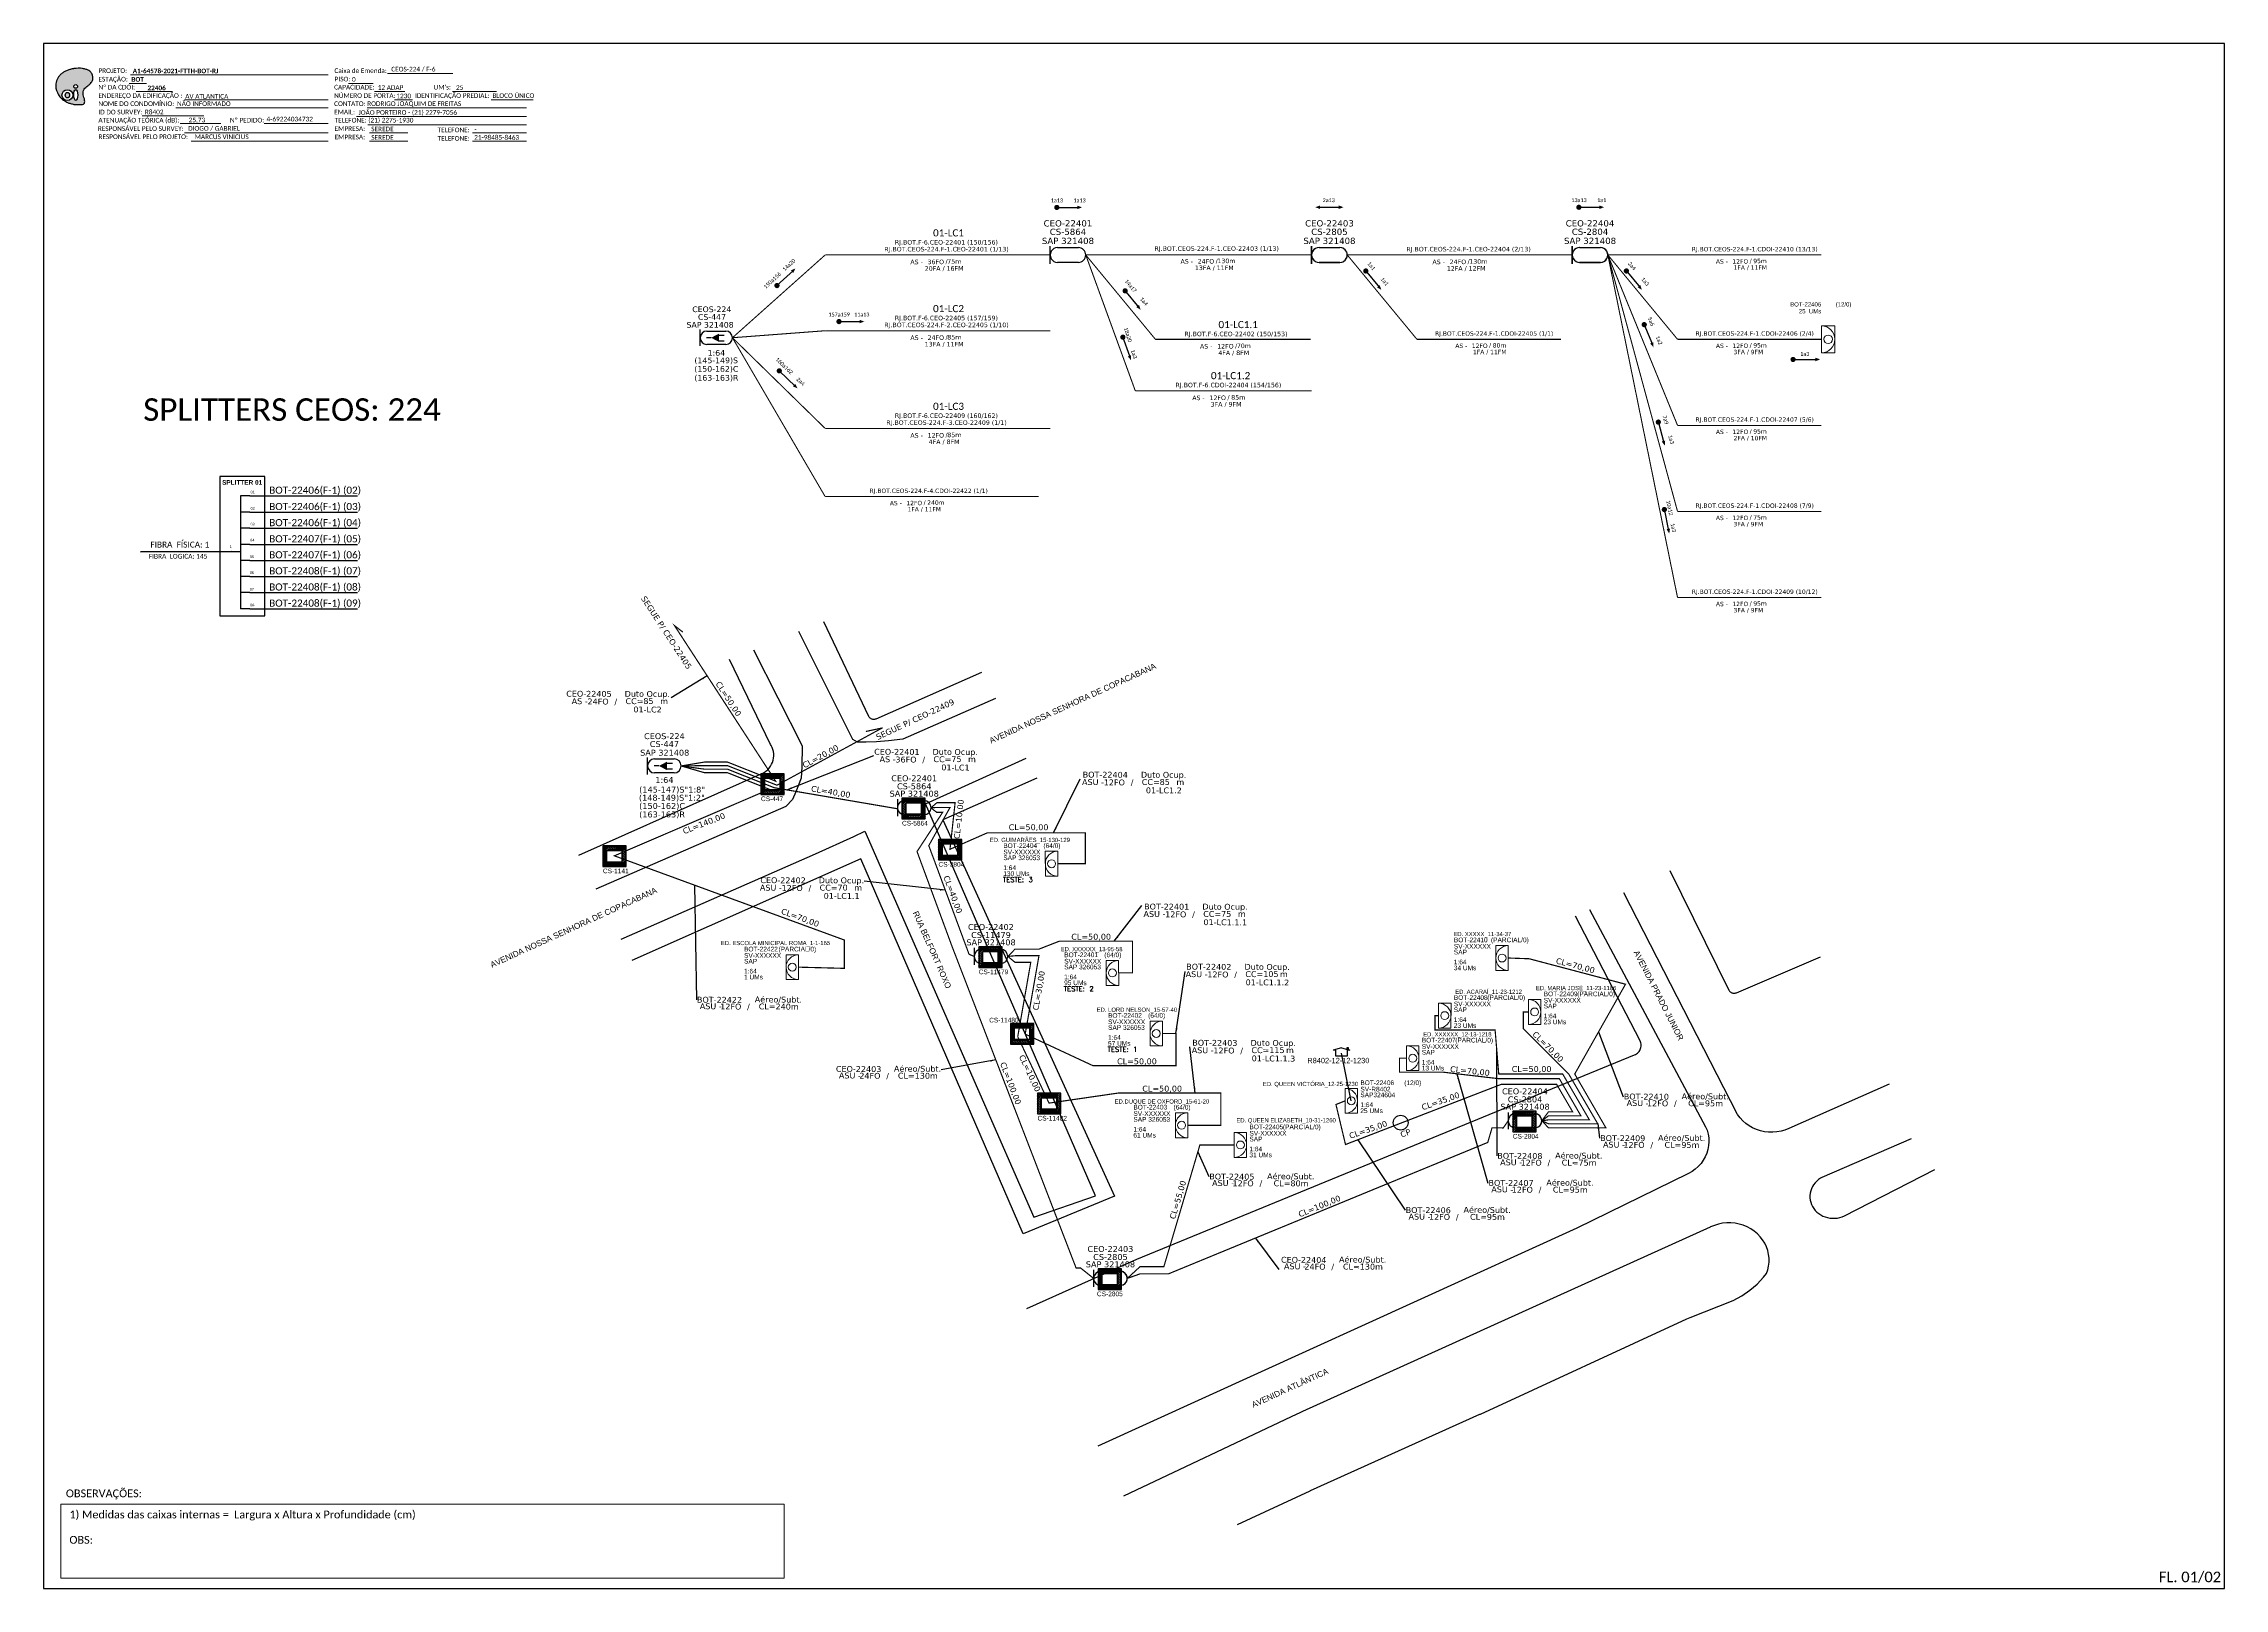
# Model space of a CAD drawing. Header units: inches. Extents: x 4735 to 6467, y 1468 to 2062.
# Drawn here: x 4735 to 5574, y 1468 to 2062 of the extents above; entities that cross this region are included whole.
import ezdxf
from ezdxf.enums import TextEntityAlignment as Align

# ---------------------------------------------------------------- set-up
doc = ezdxf.new("R2010")
doc.units = ezdxf.units.IN
doc.header["$MEASUREMENT"] = 0
for name, color, linetype in [('10.0-Cartográfico', 252, 'Continuous'), ('10.1-Caixas Subterrâneas', 5, 'Continuous'), ('20.4-CEOS', 1, 'Continuous'), ('20.5-CEO', 1, 'Continuous'), ('CABO OPTICO EXISTENTE', 5, 'Continuous'), ('CAP a instalar', 1, 'Continuous'), ('celulas gpon', 7, 'Continuous'), ('DROP DE CLIENTE', 140, 'Continuous'), ('label_cabos', 7, 'Continuous'), ('Legenda', 1, 'Continuous'), ('Segmento de Logradouro Texto', 238, 'Continuous'), ('SETA', 7, 'Continuous'), ('surveys', 252, 'Continuous'), ('surveys legendas', 7, 'Continuous')]:
    doc.layers.add(name, color=color, linetype=linetype)
for name, color, linetype, lineweight in [("20.0-LEGENDA DOS CDO'S", 1, 'Continuous', 0), ('20.1-CDO_INTERIOR', 1, 'Continuous', 0), ('40.1-ETIQUETAS', 1, 'Continuous', 20)]:
    doc.layers.add(name, color=color, linetype=linetype, lineweight=lineweight)
doc.layers.add('EXTRA', color=50, linetype='Continuous', plot=False)
doc.styles.add('ARIAL', font='arial.ttf')
doc.styles.add('DIGICADE', font='arial.ttf')
doc.styles.add('ROMANS', font='romans.shx')
doc.styles.add('siredit', font='verdana.ttf')
doc.styles.add('WMF-Calibri0', font='calibri.ttf')
doc.styles.add('WMF-Calibri1', font='calibrib.ttf')
doc.linetypes.add('FENCELINE1', pattern='A,0.25,-0.1,[133,ltypeshp.shx,S=0.1,R=0,X=-0.1,Y=0],-0.1,1', length=1.45)
doc.dimstyles.new('CC', dxfattribs={"dimtxt": 1, "dimasz": 2, "dimexe": 0.18, "dimexo": 0.0625, "dimgap": 0.09, "dimtad": 0, "dimdec": 0, "dimrnd": 1, "dimzin": 0, "dimdsep": 46, "dimtxsty": 'siredit', "dimblk": 'NONE', "dimcen": 0, "dimse1": 1, "dimse2": 1, "dimsd1": 1, "dimsd2": 1, "dimclrt": 7, "dimadec": 0, "dimazin": 0, "dimtfac": 1, "dimtdec": 0, "dimtofl": 0, "dimtmove": 0, "dimatfit": 3, "dimfxl": 0, "dimtolj": 1, "dimtzin": 0, "dimarcsym": 0})

# ---------------------------------------------------------------- blocks, each defined once
blk = doc.blocks.new('*U12')
at = {"layer": '20.4-CEOS', "color": 7, "style": 'siredit'}
for tag, p in [('FIBRAS_SPLITTER', (0, 0)), ('FIBRAS_TOP_C', (0, -4.13)), ('RESERVA_FINAIS', (0, -5.46))]:
    blk.add_attdef(tag, p, '', height=1.01, dxfattribs=at)
for tag, p, flags in [('ID_ATIVIDADE', (0, -6.77), 3), ('FATOR', (0, -8.09), 1), ('QTDE', (0, -9.4), 1), ('FID', (0, -10.71), 1)]:
    blk.add_attdef(tag, p, '', height=1.01, dxfattribs=dict(at, flags=flags))
blk = doc.blocks.new('*U14')
at = {"layer": '20.4-CEOS', "color": 7, "style": 'siredit'}
blk.add_attdef('FIBRAS_SPLITTER', (0, 0), '', height=1.01, dxfattribs=at)
for tag, p, flags in [('QTDE', (0, -4.11), 1), ('ID_ATIVIDADE', (0, -1.48), 3), ('FATOR', (0, -2.79), 1), ('FID', (0, -5.42), 1)]:
    blk.add_attdef(tag, p, '', height=1.01, dxfattribs=dict(at, flags=flags))
blk = doc.blocks.new('*X6')
at = {"color": 0, "linetype": 'Continuous'}
for p, q in [((-1.25, 0.34099), (-0.49099, 1.1)), ((-1.25, 0.517767), (-0.667767, 1.1)), ((-1.25, 0.694544), (-0.844544, 1.1)), ((-1.25, 0.87132), (-1.02132, 1.1)), ((-1.25, 1.048097), (-1.198097, 1.1)), ((-1.25, 0.164214), (-0.8035, 0.610714)), ((-1.25, -0.012563), (-0.8035, 0.433937)), ((-1.25, -0.18934), (-0.8035, 0.25716)), ((-1.25, -0.366117), (-0.8035, 0.080383)), ((-0.789214, 0.625), (-0.314214, 1.1)), ((-0.612437, 0.625), (-0.137437, 1.1)), ((-0.43566, 0.625), (0.03934, 1.1)), ((-0.258883, 0.625), (0.216117, 1.1)), ((-0.082107, 0.625), (0.392893, 1.1)), ((0.09467, 0.625), (0.56967, 1.1)), ((0.271447, 0.625), (0.746447, 1.1)), ((0.448223, 0.625), (0.923223, 1.1)), ((0.625, 0.625), (1.1, 1.1)), ((0.801777, 0.625), (1.25, 1.073223)), ((0.8035, 0.449947), (1.25, 0.896447)), ((0.8035, 0.27317), (1.25, 0.71967)), ((0.8035, 0.096393), (1.25, 0.542893)), ((0.8035, -0.080383), (1.25, 0.366117)), ((0.8035, -0.25716), (1.25, 0.18934)), ((0.8035, -0.433937), (1.25, 0.012563)), ((-1.25, -0.542893), (-0.8035, -0.096393)), ((-1.25, -0.71967), (-0.8035, -0.27317)), ((-1.25, -0.896447), (-0.8035, -0.449947)), ((-1.25, -1.073223), (-0.801777, -0.625)), ((-1.1, -1.1), (-0.625, -0.625)), ((-0.923223, -1.1), (-0.448223, -0.625)), ((-0.746447, -1.1), (-0.271447, -0.625)), ((-0.56967, -1.1), (-0.09467, -0.625)), ((-0.392893, -1.1), (0.082107, -0.625)), ((-0.216117, -1.1), (0.258883, -0.625)), ((-0.03934, -1.1), (0.43566, -0.625)), ((0.137437, -1.1), (0.612437, -0.625)), ((0.314214, -1.1), (0.789214, -0.625)), ((0.49099, -1.1), (1.25, -0.34099)), ((0.667767, -1.1), (1.25, -0.517767)), ((0.8035, -0.610714), (1.25, -0.164214)), ((0.844544, -1.1), (1.25, -0.694544)), ((1.02132, -1.1), (1.25, -0.87132)), ((1.198097, -1.1), (1.25, -1.048097))]:
    blk.add_line(p, q, dxfattribs=at)
blk = doc.blocks.new('MANHOLE_MQ')
at = {"color": 0, "linetype": 'Continuous'}
for p, q in [((0.0000062, 0.0000057), (-0.0000063, 0.0000057)), ((-0.0000063, 0.0000057), (-0.0000063, -0.0000053)), ((-0.000004, 0.0000033), (0.000004, 0.0000033)), ((-0.000004, -0.0000029), (-0.000004, 0.0000033)), ((0.000004, 0.0000033), (0.000004, -0.0000029)), ((0.0000062, -0.0000053), (0.0000062, 0.0000057)), ((-0.0000063, -0.0000053), (0.0000062, -0.0000053)), ((0.000004, -0.0000029), (-0.000004, -0.0000029)), ((0.000004, -0.0000029), (0.000004, -0.0000029))]:
    blk.add_line(p, q, dxfattribs=at)
at = {"color": 0, "linetype": 'Continuous', "xscale": 5e-06, "yscale": 5e-06, "zscale": 1e-05}
blk.add_blockref('*X6', (0, 0.0000002), dxfattribs=at)
blk = doc.blocks.new('Teste  FTTH')
at = {"color": 0, "lineweight": 0, "style": 'ROMANS'}
for tag, p in [('TESTE', (-2.3, -0.29)), ('QTDE', (0.21, -0.29))]:
    blk.add_attdef(tag, p, '', height=0.48, dxfattribs=at)
for tag, p, flags in [('FID', (-2.23, -1.25), 1), ('FATOR', (-2.23, -2.03), 3), ('ID_ATIVIDADE', (-2.23, -2.72), 3)]:
    blk.add_attdef(tag, p, '', height=0.48, dxfattribs=dict(at, flags=flags))
blk = doc.blocks.new('Inst CB DT OCUP CFOA-SM-AS-80-TS-36')
at = {"layer": 'label_cabos', "color": 0, "style": 'siredit'}
for tag, flags, p in [('ID_ATIVIDADE', 3, (1.31, 2.67)), ('FATOR', 1, (11.56, 2.55))]:
    blk.add_attdef(tag, text='', height=1, rotation=359.69, dxfattribs=dict(at, flags=flags)).set_placement(p, align=Align.MIDDLE_CENTER)
for tag, p in [('TIPO_CABO', (1.76, 0)), ('DESTINO_CABO', (3.13, 1.26)), ('CABO', (4.69, -0.05)), ('/', (7.71, -0.05)), ('LANCE', (10.91, 0)), ('TIPO_CABO', (13.11, 1.24)), ('UND', (15.96, 0)), ('FID', (13.15, -1.41))]:
    blk.add_attdef(tag, text='', height=1, rotation=359.69, dxfattribs=at).set_placement(p, align=Align.MIDDLE_CENTER)
blk.add_attdef('QTDE', (12.43, -0.47), '', height=1, rotation=359.69, dxfattribs=at)
blk = doc.blocks.new('_None')
blk = doc.blocks.new('Inst CB DT OCUP CFOA-SM-ASU-120-S-12')
at = {"layer": 'label_cabos', "color": 0, "style": 'siredit'}
for tag, flags, p in [('ID_ATIVIDADE', 3, (1.31, 2.67)), ('FATOR', 1, (11.56, 2.55))]:
    blk.add_attdef(tag, text='', height=1, rotation=359.69, dxfattribs=dict(at, flags=flags)).set_placement(p, align=Align.MIDDLE_CENTER)
for tag, p in [('TIPO_CABO', (1.26, 0)), ('DESTINO_CABO', (3.13, 1.26)), ('CABO', (4.69, -0.05)), ('/', (7.71, -0.05)), ('LANCE', (10.91, 0)), ('TIPO_CABO', (13.11, 1.24)), ('UND', (15.96, 0)), ('FID', (13.15, -1.41))]:
    blk.add_attdef(tag, text='', height=1, rotation=359.69, dxfattribs=at).set_placement(p, align=Align.MIDDLE_CENTER)
blk.add_attdef('QTDE', (12.43, -0.47), '', height=1, rotation=359.69, dxfattribs=at)
blk = doc.blocks.new('LEGENDA DOS CABOS')
at = {"layer": 'EXTRA', "style": 'siredit'}
for tag, p in [('ID', (4.6, 0.97)), ('XX', (9.03, 0.97))]:
    blk.add_attdef(tag, text='', height=0.48, rotation=359.69, dxfattribs=at).set_placement(p, align=Align.MIDDLE_CENTER)
at = {"layer": 'Legenda', "color": 7, "style": 'siredit'}
for tag, p in [('TIPO_CABO', (1.31, 0)), ('CABO', (4.69, -0.05)), ('/', (6.81, -0.05)), ('METROS', (10.03, -0.05))]:
    blk.add_attdef(tag, text='', height=0.8, rotation=359.69, dxfattribs=at).set_placement(p, align=Align.MIDDLE_CENTER)
blk = doc.blocks.new('Inst CB DT OCUP CFOA-SM-AS-80-TS-24')
at = {"layer": 'label_cabos', "color": 0, "style": 'siredit'}
for tag, flags, p in [('ID_ATIVIDADE', 3, (1.31, 2.67)), ('FATOR', 1, (11.56, 2.55))]:
    blk.add_attdef(tag, text='', height=1, rotation=359.69, dxfattribs=dict(at, flags=flags)).set_placement(p, align=Align.MIDDLE_CENTER)
for tag, p in [('TIPO_CABO', (1.76, 0)), ('DESTINO_CABO', (3.13, 1.26)), ('CABO', (4.69, -0.05)), ('/', (7.71, -0.05)), ('LANCE', (10.91, 0)), ('TIPO_CABO', (13.11, 1.24)), ('UND', (15.96, 0)), ('FID', (13.15, -1.41))]:
    blk.add_attdef(tag, text='', height=1, rotation=359.69, dxfattribs=at).set_placement(p, align=Align.MIDDLE_CENTER)
blk.add_attdef('QTDE', (12.43, -0.47), '', height=1, rotation=359.69, dxfattribs=at)
blk = doc.blocks.new('OI')
h = blk.add_hatch(color=40)
edge = h.paths.add_edge_path()
edge.add_spline(control_points=[(4.35, -0.67), (3.92, -0.99), (3.26, -1.5), (2.81, -2.59), (2.9, -3.5), (3.06, -4.27), (3.31, -4.85), (3.37, -5.39), (3.4, -5.88), (3.2, -6.4), (2.54, -6.61), (1.65, -6.63), (0.55, -6.67), (-0.56, -6.42), (-1.61, -6.14), (-2.77, -5.61), (-3.92, -4.77), (-4.89, -3.7), (-5.34, -2.65), (-5.6, -1.94), (-5.85, -0.96), (-5.71, 0.47), (-5.1, 2.02), (-4.14, 3.02), (-3.3, 3.61), (-2.37, 4.16), (-1.36, 4.44), (-0.56, 4.7), (0.79, 4.85), (2.24, 4.97), (3.79, 4.57), (4.67, 4.21), (5.44, 3.65), (5.76, 2.99), (6.03, 2.21), (6.01, 1.46), (5.72, 0.64), (5.31, 0.08), (4.88, -0.38), (4.51, -0.55), (4.35, -0.67)], knot_values=[0, 0, 0, 0, 1.60434, 2.417191, 3.427595, 4.282808, 4.776746, 5.304182, 5.888771, 6.258406, 6.858137, 7.79129, 8.986195, 10.124242, 11.187857, 12.242908, 13.953784, 15.414161, 16.515391, 17.349188, 17.675853, 19.552021, 21.515531, 22.568638, 23.63245, 24.621084, 25.782718, 26.745347, 27.142653, 29.870543, 31.004649, 31.921532, 32.709589, 33.801391, 34.042471, 35.192333, 35.971461, 36.628871, 37.254359, 37.836911, 37.836911, 37.836911, 37.836911], degree=3, periodic=0)
h.paths.add_polyline_path([(1.13, -0.87, -1), (-0.04, -0.87, -1)], flags=16)
edge = h.paths.add_edge_path(flags=16)
edge.add_ellipse((0.56, -3.59), major_axis=(-0.02, 1.71), ratio=0.361305, start_angle=0, end_angle=360)
h.paths.add_polyline_path([(-0.36, -3.62, -1), (-3.8, -3.62, -1)], flags=16)
edge = h.paths.add_edge_path(flags=0)
edge.add_ellipse((-2.08, -3.62), major_axis=(0, 0.885), ratio=0.758294, start_angle=0, end_angle=360)
at = {"color": 40}
for centre, radius in [((-2.08, -3.62), 1.72), ((0.54, -0.87), 0.587)]:
    blk.add_circle(centre, radius, dxfattribs=at)
blk.add_ellipse((-2.08, -3.62), major_axis=(0, 0.885), ratio=0.758294, start_param=-3.141592653589792, end_param=3.141592653589792, dxfattribs=at)
blk.add_ellipse((0.56, -3.59), major_axis=(-0.02, 1.71), ratio=0.361305, dxfattribs=at)
at = {"color": 40, "start_tangent": (-0.800898, -0.598801), "end_tangent": (-0.800898, -0.598801)}
blk.add_spline([(4.35, -0.67), (3.2, -1.78), (2.9, -2.54), (2.92, -3.55), (3.12, -4.38), (3.28, -4.85), (3.37, -5.37), (3.35, -5.95), (3.2, -6.29), (2.66, -6.55), (1.73, -6.63), (0.54, -6.62), (-0.58, -6.41), (-1.6, -6.11), (-2.56, -5.67), (-3.95, -4.67), (-4.89, -3.56), (-5.37, -2.56), (-5.64, -1.78), (-5.72, -1.46), (-5.63, 0.42), (-4.84, 2.22), (-4.13, 2.99), (-3.27, 3.62), (-2.4, 4.09), (-1.3, 4.47), (-0.37, 4.72), (0.02, 4.77), (2.75, 4.8), (3.85, 4.53), (4.69, 4.16), (5.31, 3.68), (5.85, 2.73), (5.93, 2.5), (5.94, 1.35), (5.67, 0.62), (5.29, 0.08), (4.84, -0.36), (4.35, -0.67)], degree=3, dxfattribs=at)
blk = doc.blocks.new('ETIQUETA_RS5F')
at = {"layer": '40.1-ETIQUETAS', "color": 0, "style": 'siredit'}
blk.add_text('/', height=1.5, dxfattribs=at).set_placement((1.55, -1.95), align=Align.MIDDLE_RIGHT)
for tag, p in [('ETIQUETA_R_SECUNDARIA', (1.18, 2.1)), ('ETIQUETA_R_PRIMARIA', (1.18, 4.1)), ('F_ATIVAS/F_MORTAS', (1.11, -4.24))]:
    blk.add_attdef(tag, text='', height=1.5, dxfattribs=at).set_placement(p, align=Align.MIDDLE_CENTER)
for tag, p in [('TIPO_CABO', (-6.62, -2.12)), ('CAP_CABO', (0.37, -2.09))]:
    blk.add_attdef(tag, text='', height=1.5, dxfattribs=at).set_placement(p, align=Align.MIDDLE_RIGHT)
for tag, p in [('FUSÃO_1', (0.82, -8.39)), ('FUSÃO_2', (0.82, -10.6)), ('FUSÃO_3', (0.82, -12.93)), ('FUSÃO_4', (0.82, -15.14)), ('FUSÃO_5', (0.82, -17.16))]:
    blk.add_attdef(tag, text='', height=1.5, dxfattribs=at).set_placement(p, align=Align.CENTER)
blk.add_attdef('METROS', text='', height=1.5, dxfattribs=at).set_placement((2.11, -1.95), align=Align.MIDDLE_LEFT)
blk = doc.blocks.new('CEOS_RP_CT_DRT')
at = {"layer": '20.4-CEOS', "color": 0}
for p, q in [((-4.54, 1.19), (-1.19, 1.19)), ((-1.19, -1.19), (-4.54, -1.19))]:
    blk.add_line(p, q, dxfattribs=at)
for points in [[(-5.73, -1.43), (-5.73, 1.44)], [(-3.79, 0), (-4.59, 0)], [(-2.47, 0.48), (-1.45, 0.48)], [(-2.47, -0.52), (-1.45, -0.52)]]:
    blk.add_lwpolyline(points, dxfattribs=at)
blk.add_lwpolyline([(-3.79, 0, 0, 1.47, 0), (-2.41, 0, 1.47, 1.47, 0)], format="xyseb", dxfattribs=at)
for centre, start, end in [((-4.54, 0), 90, 270), ((-1.19, 0), 270, 90)]:
    blk.add_arc(centre, 1.19, start, end, dxfattribs=at)
at = {"layer": '20.4-CEOS', "color": 7, "style": 'siredit'}
for tag, p in [('Nº_DA_CEOS', (-2.86, 5.6)), ('LOCAL', (-2.86, 4.24)), ('SAP', (-2.86, 2.78)), ('RACIO_SPLITAGEM', (-2.86, -1.88)), ('FIBRAS_SPLITTER', (-2.86, -3.58)), ('RESERVA_FINAIS', (-2.86, -6.39)), ('FIBRAS_TOP_C', (-2.86, -5.08))]:
    blk.add_attdef(tag, text='', height=1.01, dxfattribs=at).set_placement(p, align=Align.TOP_CENTER)

msp = doc.modelspace()

# ---------------------------------------------------------------- linework, layer by layer
at = {"color": 7, "linetype": 'Continuous'}
for p, q in [((4810.86, 1888.51), (4810.86, 1845.08)), ((4814.38, 1888.51), (4810.86, 1888.51)), ((4814.38, 1882.22), (4810.86, 1882.22)), ((4814.38, 1876.03), (4810.86, 1876.03)), ((4807.21, 1867.08), (4810.84, 1867.08)), ((4814.38, 1869.81), (4810.86, 1869.81)), ((4814.38, 1863.65), (4810.86, 1863.65)), ((4814.38, 1857.48), (4810.86, 1857.48)), ((4814.38, 1851.29), (4810.86, 1851.29)), ((4814.38, 1845.08), (4810.86, 1845.08))]:
    msp.add_line(p, q, dxfattribs=at)
at = {"color": 10, "linetype": 'Continuous'}
for p, q in [((4814.38, 1888.51), (4855.75, 1888.5)), ((4814.38, 1882.22), (4855.75, 1882.21)), ((4814.38, 1876.03), (4855.75, 1876.02)), ((4814.38, 1869.81), (4855.75, 1869.8)), ((4814.38, 1863.66), (4855.75, 1863.65)), ((4814.38, 1857.48), (4855.75, 1857.47)), ((4814.38, 1851.29), (4855.75, 1851.28)), ((4814.38, 1845.08), (4855.75, 1845.07))]:
    msp.add_line(p, q, dxfattribs=at)
at = {"color": 1, "linetype": 'Continuous', "lineweight": 60}
msp.add_line((4807.21, 1867.08), (4772.42, 1866.97), dxfattribs=at)
at = {"color": 0, "lineweight": 0}
for p, q in [((4741.66, 1500.76), (5019.91, 1500.76)), ((4741.66, 1472.25), (4741.66, 1500.76)), ((5019.91, 1500.76), (5019.91, 1472.25)), ((5019.91, 1472.25), (4741.66, 1472.25))]:
    msp.add_line(p, q, dxfattribs=at)
msp.add_lwpolyline([(4735.1, 1468.37), (5573.67, 1468.37), (5573.67, 2062.37), (4735.1, 2062.37), (4735.1, 1468.37)])
at = {"color": 7, "lineweight": 0}
for points in [[(4768.06, 2047.05), (4774.61, 2047.05)], [(4768.57, 2050.33), (4844.55, 2050.33)], [(4852.34, 2047.1), (4861.83, 2047.1)], [(4867.38, 2050.82), (4892.52, 2050.82)], [(4770.72, 2043.98), (4784.66, 2043.98)], [(4789.29, 2040.75), (4844.55, 2040.75)], [(4862.39, 2043.98), (4874.01, 2043.98)], [(4869.98, 2040.75), (4876.92, 2040.75)], [(4892.33, 2043.98), (4909.19, 2043.98)], [(4907.15, 2040.75), (4923.32, 2040.75)], [(4773.04, 2034.57), (4796.67, 2034.57)], [(4785.88, 2037.64), (4844.55, 2037.64)], [(4787.57, 2031.6), (4803.25, 2031.6)], [(4819.91, 2031.61), (4844.4, 2031.61)], [(4820.41, 2031.61), (4844.56, 2031.61)], [(4855.47, 2034.4), (4920.73, 2034.4)], [(4859.51, 2037.64), (4920.73, 2037.64)], [(4859.75, 2031.16), (4920.73, 2031.16)], [(4789.29, 2028.05), (4844.55, 2028.05)], [(4791.78, 2024.81), (4844.55, 2024.81)], [(4860.36, 2028.05), (4875.16, 2028.05)], [(4860.36, 2024.81), (4875.16, 2024.81)], [(4899.96, 2028.05), (4920.73, 2028.05)], [(4899.96, 2024.81), (4920.73, 2024.81)]]:
    msp.add_lwpolyline(points, dxfattribs=at)
at = {"const_width": 0.999}
msp.add_lwpolyline([(5124.2, 1999.38, 1), (5125.2, 1999.38, 1)], format="xyb", close=True, dxfattribs=at)
at = {"color": 0}
for points, const_width in [([(5324.95, 1999.45, 1), (5325.95, 1999.45, 1)], 0.999), ([(5343.39, 1975.34, 1), (5344.03, 1974.57, 1)], 1), ([(5016.72, 1968.99, 1), (5017.46, 1969.66, 1)], 0.999), ([(5150.78, 1967.77, 1), (5151.16, 1966.85, 1)], 1), ([(5040.45, 1955.49, 1), (5041.45, 1955.49, 1)], 0.999), ([(5149.94, 1949.98, 1), (5150.26, 1949.03, 1)], 1), ([(5017.63, 1936.89, 1), (5018.34, 1936.2, 1)], 0.999), ([(5407.32, 1940.93, 1), (5408.32, 1940.93, 1)], 1)]:
    msp.add_lwpolyline(points, format="xyb", close=True, dxfattribs=dict(at, const_width=const_width))
at = {"color": 1}
for points in [[(5222.7, 1984.54), (5222.7, 1977.67)], [(5225.54, 1983.96), (5233.54, 1983.96)], [(5322.9, 1984.54), (5322.9, 1977.68)], [(5325.74, 1983.96), (5333.74, 1983.96)], [(5225.55, 1978.26), (5233.38, 1978.26)], [(5325.75, 1978.26), (5333.58, 1978.26)], [(5298.28, 1651.42), (5298.28, 1644.93)], [(5300.97, 1650.87), (5308.52, 1650.87)], [(5300.97, 1645.49), (5308.44, 1645.49)], [(5138.86, 1590.81), (5138.86, 1584.32)], [(5141.56, 1590.26), (5149.11, 1590.26)], [(5141.56, 1584.88), (5149.03, 1584.88)]]:
    msp.add_lwpolyline(points, dxfattribs=at)
at = {"color": 8, "const_width": 1}
for points in [[(5243.19, 1975.34, 1), (5243.82, 1974.57, 1)], [(5350.4, 1954.79, 1), (5350.78, 1953.86, 1)], [(5355.87, 1917.33, 1), (5356.13, 1916.37, 1)], [(5358.22, 1883.69, 1), (5358.42, 1882.71, 1)]]:
    msp.add_lwpolyline(points, format="xyb", close=True, dxfattribs=at)
at = {"color": 7}
msp.add_lwpolyline([(4802.89, 1842.3), (4820.17, 1842.3), (4820.17, 1895.95), (4802.89, 1895.95)], close=True, dxfattribs=at)
at = {"color": 5}
msp.add_circle((5256.95, 1647.44), 2.85, dxfattribs=at)
at = {"color": 1}
for centre, radius, start, end in [((5225.55, 1981.11), 2.85, 88.41005, 271.60722), ((5233.54, 1981.11), 2.85, 270.01293, 90.01301), ((5325.75, 1981.11), 2.85, 88.41005, 271.60722), ((5333.74, 1981.11), 2.85, 270.01293, 90.01301), ((5300.97, 1648.18), 2.69, 90, 270), ((5308.52, 1648.18), 2.69, 268.33024, 90), ((5141.56, 1587.57), 2.69, 90, 270), ((5149.11, 1587.57), 2.69, 268.33024, 90)]:
    msp.add_arc(centre, radius, start, end, dxfattribs=at)
at = {"layer": '10.0-Cartográfico'}
for points in [[(5035.03, 1840.21), (5052.32, 1803.81), (5052.41, 1803.61), (5052.55, 1803.43), (5052.68, 1803.27), (5052.86, 1803.13), (5053.03, 1802.99), (5053.21, 1802.87), (5053.43, 1802.77), (5053.63, 1802.69), (5053.85, 1802.63), (5054.09, 1802.61), (5054.31, 1802.59), (5054.55, 1802.6), (5054.77, 1802.64), (5054.99, 1802.68), (5055.28, 1802.79), (5095.86, 1820.63)], [(5008.02, 1829.21), (5026.77, 1792.4), (5026.61, 1784.31), (5026.4, 1779.89), (5024.35, 1774.72), (5023.07, 1771.76), (5020.45, 1769.03), (4947.48, 1737.3)], [(5101.09, 1810.54), (5065.46, 1794.96), (5060.04, 1794.23), (5055.35, 1793.84), (5051.37, 1793.8), (5048.11, 1793.76), (5046.29, 1794.74), (5025.47, 1836.3)], [(4940.92, 1750.34), (5012.15, 1782.12), (5012.87, 1782.63), (5013.52, 1783.19), (5014.1, 1783.83), (5014.6, 1784.52), (5015.03, 1785.26), (5015.39, 1786.01), (5015.64, 1786.81), (5015.81, 1787.64), (5015.86, 1788.48), (5015.85, 1789.31), (5015.73, 1790.12), (5015.52, 1790.93), (5015.2, 1791.72), (5014.82, 1792.47), (5014.58, 1792.87), (4998.9, 1825.51)], [(4957.17, 1718.03), (5031.86, 1750.81), (5046.66, 1757.53), (5050.88, 1759.49), (5115.92, 1611.18), (5139.64, 1619.36), (5074.24, 1770.06), (5112.95, 1787.65)], [(5116.98, 1779.87), (5080.92, 1763.91), (5146.87, 1619.2), (5111.79, 1604.72), (5049.32, 1748.84), (4961.28, 1709.84)], [(5360.37, 1744.41), (5383.08, 1698.43), (5383.19, 1698.23), (5383.33, 1698.07), (5383.46, 1697.91), (5383.64, 1697.74), (5383.82, 1697.6), (5384.02, 1697.51), (5384.21, 1697.41), (5384.43, 1697.33), (5384.65, 1697.27), (5384.87, 1697.25), (5385.12, 1697.23), (5385.33, 1697.26), (5385.55, 1697.28), (5385.79, 1697.34), (5386.01, 1697.43), (5418.31, 1711.24)], [(5444.72, 1662.21), (5406.2, 1645.16), (5404.71, 1644.59), (5403.18, 1644.17), (5401.61, 1643.89), (5400.01, 1643.77), (5398.38, 1643.81), (5396.8, 1643.99), (5395.24, 1644.34), (5393.72, 1644.85), (5392.26, 1645.48), (5390.89, 1646.26), (5389.63, 1647.16), (5388.45, 1648.18), (5387.41, 1649.31), (5386.49, 1650.54), (5386.29, 1650.86), (5342.78, 1735.88)], [(5329.56, 1729.46), (5374.2, 1645.91), (5374.77, 1644.51), (5375.16, 1643.07), (5375.4, 1641.59), (5375.46, 1640.11), (5375.35, 1638.63), (5375.09, 1637.16), (5374.64, 1635.73), (5374.05, 1634.35), (5373.3, 1633.04), (5372.42, 1631.79), (5371.38, 1630.64), (5370.23, 1629.61), (5368.97, 1628.68), (5367.6, 1627.89), (5367.29, 1627.73), (5324.63, 1606.85), (5140.48, 1523.11)], [(5113.17, 1576.06), (5155.44, 1595.03), (5346.86, 1673.51), (5347.27, 1673.72), (5347.64, 1673.94), (5347.99, 1674.21), (5348.32, 1674.52), (5348.6, 1674.85), (5348.86, 1675.22), (5349.05, 1675.61), (5349.2, 1675.99), (5349.32, 1676.4), (5349.38, 1676.83), (5349.4, 1677.26), (5349.37, 1677.68), (5349.3, 1678.11), (5349.16, 1678.51), (5348.96, 1678.96), (5324.1, 1726.82)], [(5453.18, 1641.23), (5418.91, 1626.39), (5418.39, 1626.1), (5417.63, 1625.58), (5416.91, 1624.98), (5416.29, 1624.33), (5415.73, 1623.61), (5415.28, 1622.85), (5414.89, 1622.03), (5414.6, 1621.2), (5414.41, 1620.34), (5414.31, 1619.47), (5414.3, 1618.57), (5414.42, 1617.7), (5414.61, 1616.85), (5414.91, 1616.02), (5415.31, 1615.21), (5415.78, 1614.44), (5416.34, 1613.74), (5416.99, 1613.1), (5417.7, 1612.5), (5418.47, 1612), (5419.29, 1611.56), (5420.17, 1611.2), (5421.07, 1610.93), (5422, 1610.76), (5422.94, 1610.67), (5423.89, 1610.68), (5424.85, 1610.77), (5425.77, 1610.96), (5426.67, 1611.24), (5427.54, 1611.59)], [(5427.54, 1611.59), (5462.37, 1629.44)], [(5194.15, 1492.93), (5222.09, 1505.87), (5222.31, 1505.95), (5287.43, 1535.31), (5287.61, 1535.39), (5366.98, 1572.05), (5368.27, 1572.59), (5384.84, 1579.04), (5388.13, 1580.87), (5391.17, 1582.99), (5393.97, 1585.4), (5396.48, 1588.07), (5397.58, 1589.43), (5398.09, 1590.86), (5398.42, 1592.32), (5398.59, 1593.83), (5398.6, 1595.33), (5398.42, 1596.81), (5398.07, 1598.29), (5397.57, 1599.71), (5396.92, 1601.08), (5396.11, 1602.39), (5395.15, 1603.6), (5394.08, 1604.73), (5392.86, 1605.73), (5391.56, 1606.61), (5390.14, 1607.36), (5388.66, 1607.98), (5387.12, 1608.45), (5385.54, 1608.75), (5383.93, 1608.9), (5382.31, 1608.9), (5380.69, 1608.76), (5379.11, 1608.44), (5377.56, 1607.97), (5376.08, 1607.36), (5375.95, 1607.3), (5219.18, 1536.44), (5218.35, 1536.04), (5214.84, 1534.29), (5150.4, 1503.89)]]:
    msp.add_lwpolyline(points, dxfattribs=at)
at = {"layer": '20.1-CDO_INTERIOR', "color": 1, "lineweight": 18}
for points in [[(5423.9, 1943.51), (5423.9, 1953.84), (5418.73, 1953.84), (5418.73, 1943.51)], [(5240.34, 1651.07), (5240.35, 1660.63), (5235.56, 1660.63), (5235.56, 1651.07)]]:
    msp.add_lwpolyline(points, close=True, dxfattribs=at)
at = {"layer": '20.1-CDO_INTERIOR', "color": 0, "lineweight": 18}
for points in [[(5120.29, 1742.23), (5120.28, 1751.79), (5125.06, 1751.8), (5125.07, 1742.23)], [(5020.6, 1702.47), (5020.59, 1712.03), (5025.37, 1712.03), (5025.38, 1702.47)], [(5293.53, 1705.99), (5293.52, 1715.55), (5298.3, 1715.55), (5298.31, 1705.99)], [(5143.7, 1700.25), (5143.7, 1709.81), (5148.48, 1709.82), (5148.49, 1700.25)], [(5310.84, 1685.23), (5310.84, 1694.79), (5306.06, 1694.8), (5306.05, 1685.23)], [(5160.56, 1676.95), (5160.56, 1686.52), (5165.34, 1686.52), (5165.34, 1676.96)], [(5276.27, 1683.82), (5276.28, 1693.38), (5271.5, 1693.38), (5271.49, 1683.82)], [(5263.95, 1667.45), (5263.96, 1677.01), (5259.18, 1677.01), (5259.17, 1667.45)], [(5170.3, 1641.66), (5170.3, 1651.22), (5175.08, 1651.23), (5175.08, 1641.66)], [(5197.68, 1634.09), (5197.68, 1643.65), (5192.9, 1643.65), (5192.9, 1634.09)]]:
    msp.add_lwpolyline(points, close=True, dxfattribs=at)
at = {"layer": '20.1-CDO_INTERIOR', "color": 1, "lineweight": 18}
for centre, radius in [((5421.31, 1948.67), 1.65), ((5237.95, 1655.85), 1.53)]:
    msp.add_circle(centre, radius, dxfattribs=at)
at = {"layer": '20.1-CDO_INTERIOR', "color": 0, "lineweight": 18}
for centre in [(5122.68, 1747.01), (5295.92, 1710.77), (5022.98, 1707.25), (5146.09, 1705.03), (5273.88, 1688.6), (5308.45, 1690.01), (5162.95, 1681.74), (5261.56, 1672.23), (5172.69, 1646.44), (5195.29, 1638.87)]:
    msp.add_circle(centre, 1.53, dxfattribs=at)
at = {"layer": '20.1-CDO_INTERIOR', "color": 1, "lineweight": 18}
for centre, radius, start, end in [((5418.73, 1948.67), 5.17, 270, 90), ((5235.56, 1655.85), 4.78, 269.97241, 89.97241)]:
    msp.add_arc(centre, radius, start, end, dxfattribs=at)
at = {"layer": '20.1-CDO_INTERIOR', "color": 0, "lineweight": 18}
for centre, start, end in [((5125.07, 1747.02), 90.02759, 270.02759), ((5025.38, 1707.25), 90.02759, 270.02759), ((5298.31, 1710.77), 90.02759, 270.02759), ((5148.48, 1705.03), 90.02759, 270.02759), ((5306.06, 1690.02), 269.97241, 89.97241), ((5165.34, 1681.74), 90.02759, 270.02759), ((5271.49, 1688.6), 269.97241, 89.97241), ((5259.17, 1672.23), 269.97241, 89.97241), ((5175.08, 1646.45), 90.02759, 270.02759), ((5192.9, 1638.87), 269.97241, 89.97241)]:
    msp.add_arc(centre, 4.78, start, end, dxfattribs=at)
at = {"layer": '20.4-CEOS', "color": 0}
for p, q in [((4970.05, 1787.31), (4977.57, 1787.31)), ((4977.57, 1781.94), (4970.05, 1781.94))]:
    msp.add_line(p, q, dxfattribs=at)
for points in [[(4967.37, 1781.39), (4967.37, 1787.86)], [(4971.73, 1784.63), (4969.92, 1784.63)], [(4974.7, 1785.69), (4976.98, 1785.69)], [(4974.7, 1783.46), (4976.98, 1783.46)]]:
    msp.add_lwpolyline(points, dxfattribs=at)
msp.add_lwpolyline([(4971.73, 1784.63, 0, 3.31, 0), (4974.84, 1784.63, 3.31, 3.31, 0)], format="xyseb", dxfattribs=at)
for centre, start, end in [((4970.05, 1784.63), 90, 270), ((4977.57, 1784.63), 270, 90)]:
    msp.add_arc(centre, 2.68, start, end, dxfattribs=at)
at = {"layer": '20.5-CEO', "color": 5}
for p, q in [((5066.11, 1771.25), (5073.66, 1771.25)), ((5073.66, 1765.87), (5066.11, 1765.87))]:
    msp.add_line(p, q, dxfattribs=at)
at = {"layer": '20.5-CEO', "color": 0}
for p, q in [((5095.62, 1714.07), (5103.18, 1714.07)), ((5103.18, 1708.69), (5095.62, 1708.69))]:
    msp.add_line(p, q, dxfattribs=at)
at = {"layer": '20.5-CEO', "color": 1}
for p, q in [((5300.97, 1650.87), (5308.52, 1650.87)), ((5308.52, 1645.49), (5300.97, 1645.49)), ((5141.56, 1590.26), (5149.11, 1590.26)), ((5149.11, 1584.88), (5141.56, 1584.88))]:
    msp.add_line(p, q, dxfattribs=at)
at = {"layer": '20.5-CEO', "color": 5}
msp.add_lwpolyline([(5063.41, 1771.81), (5063.41, 1765.32)], dxfattribs=at)
at = {"layer": '20.5-CEO', "color": 0}
msp.add_lwpolyline([(5092.93, 1714.63), (5092.93, 1708.14)], dxfattribs=at)
at = {"layer": '20.5-CEO', "color": 1}
for points in [[(5298.28, 1651.42), (5298.28, 1644.93)], [(5138.86, 1590.81), (5138.86, 1584.32)]]:
    msp.add_lwpolyline(points, dxfattribs=at)
at = {"layer": '20.5-CEO', "color": 5}
for centre, start, end in [((5066.11, 1768.56), 90, 270), ((5073.66, 1768.56), 270, 90)]:
    msp.add_arc(centre, 2.69, start, end, dxfattribs=at)
at = {"layer": '20.5-CEO', "color": 0}
for centre, start, end in [((5095.62, 1711.38), 90, 270), ((5103.18, 1711.38), 270, 90)]:
    msp.add_arc(centre, 2.69, start, end, dxfattribs=at)
at = {"layer": '20.5-CEO', "color": 1}
for centre, start, end in [((5300.97, 1648.18), 90, 270), ((5308.52, 1648.18), 270, 90), ((5141.56, 1587.57), 90, 270), ((5149.11, 1587.57), 270, 90)]:
    msp.add_arc(centre, 2.69, start, end, dxfattribs=at)
at = {"layer": 'CAP a instalar', "color": 5, "linetype": 'Continuous'}
for p, q in [((5122.15, 1977.66), (5122.15, 1984.53)), ((5125, 1983.94), (5132.99, 1983.95)), ((5132.99, 1978.25), (5125, 1978.25))]:
    msp.add_line(p, q, dxfattribs=at)
at = {"layer": 'CAP a instalar', "color": 1, "linetype": 'Continuous'}
for p, q in [((5222.7, 1977.67), (5222.7, 1984.54)), ((5225.55, 1983.96), (5233.54, 1983.96)), ((5322.9, 1977.68), (5322.9, 1984.54)), ((5325.75, 1983.96), (5333.74, 1983.96)), ((5233.54, 1978.26), (5225.55, 1978.26)), ((5333.74, 1978.26), (5325.75, 1978.26))]:
    msp.add_line(p, q, dxfattribs=at)
at = {"layer": 'CAP a instalar', "color": 0, "linetype": 'FENCELINE1', "ltscale": 6, "const_width": 0.4}
for points in [[(5035.63, 1981.1), (4999.98, 1949.28)], [(5035.63, 1981.1), (5122.15, 1981.1)], [(5135.84, 1981.1), (5162.63, 1948.66)], [(5135.84, 1981.1), (5154.89, 1928.85)], [(4999.98, 1949.28), (5035.63, 1951.97)], [(4999.98, 1949.28), (5035.63, 1914.41)], [(4999.98, 1949.28), (5035.63, 1888.19)], [(5035.63, 1951.97), (5122.15, 1951.97)], [(5162.63, 1948.66), (5222.35, 1948.66)], [(5154.89, 1928.85), (5222.71, 1928.85)], [(5035.63, 1914.41), (5122.15, 1914.41)], [(5035.63, 1888.19), (5117.77, 1888.19)]]:
    msp.add_lwpolyline(points, dxfattribs=at)
at = {"layer": 'CAP a instalar', "color": 1, "linetype": 'FENCELINE1', "ltscale": 6, "const_width": 0.4}
for points in [[(5135.84, 1981.1), (5222.7, 1981.11)], [(5236.39, 1981.11), (5322.9, 1981.11)], [(5336.59, 1981.11), (5363.39, 1948.67)], [(5363.39, 1948.67), (5418.73, 1948.67)]]:
    msp.add_lwpolyline(points, dxfattribs=at)
at = {"layer": 'CAP a instalar', "color": 8, "linetype": 'FENCELINE1', "ltscale": 6, "const_width": 0.4}
for points in [[(5236.39, 1981.11), (5263.18, 1948.67)], [(5336.59, 1981.11), (5363.39, 1915.58)], [(5336.59, 1981.11), (5363.39, 1882.48)], [(5336.59, 1981.11), (5363.39, 1849.39)], [(5336.59, 1981.11), (5418.73, 1981.11)], [(5263.18, 1948.67), (5318.52, 1948.67)], [(5363.39, 1915.58), (5418.73, 1915.58)], [(5363.39, 1882.48), (5418.73, 1882.48)], [(5363.39, 1849.39), (5418.73, 1849.39)]]:
    msp.add_lwpolyline(points, dxfattribs=at)
at = {"layer": 'CAP a instalar', "color": 0, "ltscale": 5, "const_width": 0.45}
for points in [[(4980.25, 1784.62), (4989.23, 1786.12), (4998.05, 1786.12), (5016.59, 1778.77), (4977.72, 1838.55), (4980.9, 1836.1), (4980.9, 1836.1)], [(4980.25, 1784.62), (4989.23, 1784.75), (4998.05, 1784.75), (5017.11, 1777.2), (5057.74, 1799.32)], [(5057.58, 1799.23), (5051.29, 1797.88)], [(4980.25, 1784.62), (4989.23, 1783.38), (4998.05, 1783.38), (5016.02, 1776.26), (5049.76, 1770.5), (5059.17, 1768.89), (5063.41, 1768.16)], [(5076.35, 1768.56), (5078.64, 1770.53), (5085.6, 1770.53), (5083.63, 1752.58), (5098.03, 1758.92), (5135.67, 1758.92), (5135.67, 1747.02), (5125.06, 1747.02)], [(5092.93, 1711.38), (5090.96, 1712.2), (5075.47, 1753.99), (5083.64, 1768.64), (5078.53, 1768.65), (5076.3, 1768.51)], [(5148.47, 1705.04), (5153.82, 1705.04), (5153.82, 1717.27), (5125.74, 1717.27), (5117.84, 1714.18), (5108.63, 1714.18), (5105.87, 1711.38)], [(5165.34, 1681.74), (5170.51, 1681.74), (5170.51, 1669.35), (5138.63, 1669.35), (5112.55, 1681.51), (5117.84, 1711.64), (5108.63, 1711.64), (5105.87, 1711.38)], [(5175.08, 1646.45), (5187.8, 1646.45), (5187.8, 1658.86), (5148.45, 1658.86), (5121.71, 1654.97), (5109.68, 1680.54), (5114.69, 1709.11), (5108.63, 1709.11), (5105.87, 1711.38)]]:
    msp.add_lwpolyline(points, dxfattribs=at)
at = {"layer": 'CAP a instalar', "color": 0, "linetype": 'FENCELINE1', "ltscale": 5, "const_width": 0.45}
for points in [[(4980.25, 1784.62), (4989.23, 1782.02), (4998.05, 1782.02), (5014.17, 1775.63), (4954.6, 1750.06), (5043.02, 1717.68), (5043.02, 1706.79), (5025.38, 1707.25)], [(5311.21, 1648.18), (5313.77, 1645.48), (5335.83, 1645.48), (5323.86, 1666.17), (5343.38, 1700.69), (5306.35, 1710.48), (5298.31, 1710.77)], [(5311.21, 1648.18), (5313.77, 1648.55), (5329.49, 1648.55), (5319.22, 1666.17), (5294.64, 1666.17), (5293.24, 1683.09), (5270.13, 1683.09), (5270.13, 1688.6), (5271.49, 1688.6), (5271.49, 1688.59)], [(5311.21, 1648.18), (5313.77, 1647.02), (5332.71, 1647.02), (5321.54, 1666.17), (5304.08, 1683.61), (5304.08, 1690.02), (5306.06, 1690.02)], [(5311.21, 1648.18), (5313.77, 1650.09), (5326.23, 1650.09), (5317.95, 1664.36), (5294.7, 1664.36), (5273.05, 1666.89), (5256.46, 1666.89), (5256.46, 1672.23), (5259.17, 1672.23), (5259.17, 1672.23)], [(5151.8, 1587.57), (5156.68, 1592.06), (5165.86, 1592.06), (5179.72, 1638.87), (5192.9, 1638.87)]]:
    msp.add_lwpolyline(points, dxfattribs=at)
at = {"layer": 'CAP a instalar', "color": 1, "linetype": 'FENCELINE1', "ltscale": 5, "const_width": 0.45}
for points in [[(5076.3, 1768.51), (5078.53, 1766.78), (5080.8, 1766.78), (5070.96, 1751.7), (5084.37, 1715.34), (5132.13, 1591.54), (5133.85, 1591.57), (5138.86, 1587.57)], [(5311.21, 1648.18), (5313.77, 1651.63), (5323.05, 1651.63), (5316.9, 1662.18), (5295.57, 1662.18), (5235.71, 1639.05), (5232.04, 1654.43), (5235.56, 1655.85)], [(5151.8, 1587.57), (5156.68, 1589.3), (5167.59, 1589.3), (5290.41, 1639.85), (5292.06, 1645.48), (5296.36, 1645.43), (5298.28, 1648.18)]]:
    msp.add_lwpolyline(points, dxfattribs=at)
at = {"layer": 'CAP a instalar', "color": 5, "linetype": 'Continuous'}
for centre, start_param, end_param in [((5125, 1981.1), 6.283185, 9.424778), ((5132.99, 1981.1), 3.141593, 6.283185)]:
    msp.add_ellipse(centre, major_axis=(0, 2.85), ratio=1, start_param=start_param, end_param=end_param, dxfattribs=at)
at = {"layer": 'CAP a instalar', "color": 1, "linetype": 'Continuous'}
for centre, start_param, end_param in [((5225.55, 1981.11), 6.283185, 9.424778), ((5233.54, 1981.11), 3.141593, 6.283185), ((5325.75, 1981.11), 6.283185, 9.424778), ((5333.74, 1981.11), 3.141593, 6.283185)]:
    msp.add_ellipse(centre, major_axis=(0, 2.85), ratio=1, start_param=start_param, end_param=end_param, dxfattribs=at)
at = {"layer": 'DROP DE CLIENTE'}
msp.add_lwpolyline([(5237.95, 1655.85), (5234.12, 1674.14)], dxfattribs=at)
at = {"layer": 'SETA'}
msp.add_lwpolyline([(5124.7, 1999.38), (5133.28, 1999.38)], dxfattribs=at)
at = {"layer": 'SETA', "color": 0}
for points in [[(5225.25, 1999.45), (5233.83, 1999.45)], [(5325.45, 1999.45), (5334.03, 1999.45)], [(5017.09, 1969.32), (5023.4, 1975.14)], [(5343.5, 1975.21), (5348.96, 1968.57)], [(5150.76, 1967.56), (5156.23, 1960.92)], [(5040.95, 1955.49), (5049.53, 1955.49)], [(5150, 1949.81), (5152.63, 1942.35)], [(5407.82, 1940.93), (5416.42, 1940.93)], [(5017.98, 1936.54), (5024.16, 1930.59)]]:
    msp.add_lwpolyline(points, dxfattribs=at)
at = {"layer": 'SETA', "color": 8}
for points in [[(5243.3, 1975.2), (5248.76, 1968.56)], [(5350.47, 1954.62), (5353.71, 1946.66)], [(5355.92, 1917.16), (5358.16, 1908.86)], [(5358.26, 1883.52), (5359.96, 1875.09)]]:
    msp.add_lwpolyline(points, dxfattribs=at)
at = {"layer": 'SETA'}
msp.add_solid([(5132.59, 2000.06), (5134.42, 1999.4), (5132.59, 1998.73)], dxfattribs=at)
at = {"layer": 'SETA', "color": 0}
for points in [[(5225.93, 2000.13), (5224.1, 1999.46), (5225.93, 1998.8)], [(5233.14, 2000.13), (5234.97, 1999.46), (5233.14, 1998.8)], [(5333.34, 2000.13), (5335.17, 1999.47), (5333.34, 1998.8)], [(5022.43, 1975.18), (5024.23, 1975.93), (5023.33, 1974.2)], [(5349.05, 1969.53), (5349.7, 1967.69), (5348.02, 1968.68)], [(5048.84, 1956.17), (5050.67, 1955.51), (5048.85, 1954.84)], [(5156.31, 1961.89), (5156.96, 1960.05), (5155.28, 1961.04)], [(5153.26, 1942.57), (5153.24, 1940.62), (5152, 1942.13)], [(5416.42, 1941.6), (5418.25, 1940.93), (5416.42, 1940.26)], [(5024.14, 1931.55), (5025, 1929.8), (5023.22, 1930.6)]]:
    msp.add_solid(points, dxfattribs=at)
at = {"layer": 'SETA', "color": 8}
for points in [[(5248.85, 1969.53), (5249.49, 1967.69), (5247.82, 1968.68)], [(5354.08, 1947.56), (5354.15, 1945.61), (5352.84, 1947.05)], [(5358.64, 1909.71), (5358.47, 1907.76), (5357.35, 1909.36)], [(5360.49, 1875.9), (5360.2, 1873.97), (5359.18, 1875.64)]]:
    msp.add_solid(points, dxfattribs=at)
at = {"layer": 'surveys', "color": 0}
for p, q in [((5234.19, 1676.28), (5230.97, 1675.33)), ((5231.98, 1673.03), (5231.98, 1675.33)), ((5236.4, 1673.03), (5231.98, 1673.03)), ((5234.19, 1676.28), (5237.41, 1675.33)), ((5236.35, 1676.42), (5236.69, 1676.42)), ((5236.35, 1675.66), (5236.35, 1676.42)), ((5236.4, 1675.34), (5236.4, 1673.03)), ((5237.41, 1675.33), (5236.4, 1675.33)), ((5236.69, 1676.42), (5236.69, 1675.56))]:
    msp.add_line(p, q, dxfattribs=at)
msp.add_lwpolyline([(5231.98, 1675.33), (5230.97, 1675.33)], dxfattribs=at)

# ---------------------------------------------------------------- block references
at = {"color": 7, "xscale": 1.213923925163968, "yscale": 1.213923925164635, "zscale": 1.213923925163967, "rotation": 0.1532896024163693}
msp.add_blockref('OI', (4746.77, 2046.96), dxfattribs=at)
at = {"layer": '10.1-Caixas Subterrâneas', "color": 30, "xscale": 719521.9972001059, "yscale": 719521.9972001059, "zscale": 719521.9972001059}
for p, rotation in [((5015.37, 1777.79), 180.000000000063), ((5069.61, 1768.41), 180.000000000063), ((4954.6, 1750.06), 180.000000000063), ((5083.63, 1752.58), 180.0000000000629), ((5099.12, 1711.23), 180.0000000000629), ((5111.35, 1681.79), 180.0000000000629), ((5121.71, 1654.97), 180.0000000000627), ((5304.47, 1648.03), 180.0000000000627), ((5145.06, 1587.42), 180.0000000000627)]:
    msp.add_blockref('MANHOLE_MQ', p, dxfattribs=dict(at, rotation=rotation))
at = {"layer": "20.0-LEGENDA DOS CDO'S", "color": 0, "lineweight": 0, "xscale": 3.938625000000173, "yscale": 3.938624999999831, "zscale": 3.938624999999983, "rotation": 0.004078562106884199}
for p, values in [((5113.01, 1741.1), {'TESTE': 'TESTE:', 'QTDE': '3'}), ((5136.43, 1699.12), {'TESTE': 'TESTE:', 'QTDE': '2'}), ((5153.29, 1675.82), {'TESTE': 'TESTE:', 'QTDE': '1'})]:
    msp.add_blockref('Teste  FTTH', p, dxfattribs=at).add_auto_attribs(values)
at = {"layer": '20.4-CEOS', "color": 0}
ref = msp.add_blockref('CEOS_RP_CT_DRT', (4999.98, 1949.27), dxfattribs=dict(at, xscale=2.161665797233581, yscale=2.161665797233581, zscale=2.161665791999999))
ref.add_attrib('Nº_DA_CEOS', 'CEOS-224', dxfattribs={"color": 7, "height": 2.183, "style": 'siredit'}).set_placement((4992.03, 1961.31), align=Align.TOP_CENTER)
ref.add_attrib('LOCAL', 'CS-447', dxfattribs={"color": 7, "height": 2.183, "style": 'siredit'}).set_placement((4992.1, 1958.35), align=Align.TOP_CENTER)
ref.add_attrib('SAP', 'SAP 321408', dxfattribs={"color": 7, "height": 2.183, "style": 'siredit'}).set_placement((4991.38, 1955.33), align=Align.TOP_CENTER)
ref.add_attrib('RACIO_SPLITAGEM', '1:64', dxfattribs={"color": 7, "height": 2.183, "style": 'siredit'}).set_placement((4993.79, 1944.57), align=Align.TOP_CENTER)
ref.add_attrib('FIBRAS_SPLITTER', '(145-149)S', dxfattribs={"color": 7, "height": 2.183, "style": 'siredit'}).set_placement((4993.73, 1941.67), align=Align.TOP_CENTER)
ref.add_attrib('FIBRAS_TOP_C', '(150-162)C', dxfattribs={"color": 7, "height": 2.183, "style": 'siredit'}).set_placement((4993.77, 1938.38), align=Align.TOP_CENTER)
ref.add_attrib('RESERVA_FINAIS', '(163-163)R', dxfattribs={"color": 7, "height": 2.183, "style": 'siredit'}).set_placement((4993.79, 1934.97), align=Align.TOP_CENTER)
at = {"layer": '20.4-CEOS', "color": 0, "lineweight": 0, "xscale": 2.25, "yscale": 2.25, "zscale": 2.25}
msp.add_blockref('*U14', (4964.02, 1771.26), dxfattribs=at).add_auto_attribs({'FIBRAS_SPLITTER': '(148-149)S"1:2"'})
at = {"layer": '20.4-CEOS', "color": 0, "lineweight": 0}
ref = msp.add_blockref('*U12', (4964.11, 1774.39), dxfattribs=dict(at, xscale=2.25, yscale=2.25, zscale=2.25))
ref.add_attrib('FIBRAS_SPLITTER', '(145-147)S"1:8"', (4964.11, 1774.39), dxfattribs={"color": 7, "height": 2.2718, "style": 'siredit'})
ref.add_attrib('FIBRAS_TOP_C', '(150-162)C', (4964.11, 1768.1), dxfattribs={"color": 7, "height": 2.272, "style": 'siredit'})
ref.add_attrib('RESERVA_FINAIS', '(163-163)R', (4964.11, 1764.84), dxfattribs={"color": 7, "height": 2.272, "style": 'siredit'})
at = {"layer": 'CAP a instalar', "color": 0, "linetype": 'FENCELINE1', "ltscale": 7}
ref = msp.add_blockref('ETIQUETA_RS5F', (5080.9, 1980.88), dxfattribs=dict(at, xscale=1.16639998499977, yscale=1.16639998499977, zscale=1.16639998499977))
ref.add_attrib('ETIQUETA_R_PRIMARIA', 'RJ.BOT.F-6.CEO-22401 (150/156)', dxfattribs={"layer": '40.1-ETIQUETAS', "color": 0, "height": 1.7496, "style": 'siredit'}).set_placement((5082.24, 1985.99), align=Align.MIDDLE_CENTER)
ref.add_attrib('ETIQUETA_R_SECUNDARIA', 'RJ.BOT.CEOS-224.F-1.CEO-22401 (1/13)', dxfattribs={"layer": '40.1-ETIQUETAS', "color": 0, "height": 1.7496, "style": 'siredit'}).set_placement((5082.28, 1983.34), align=Align.MIDDLE_CENTER)
ref.add_attrib('TIPO_CABO', 'AS -', dxfattribs={"layer": '40.1-ETIQUETAS', "color": 0, "height": 1.75, "style": 'siredit'}).set_placement((5073.18, 1978.41), align=Align.MIDDLE_RIGHT)
ref.add_attrib('CAP_CABO', '36FO', dxfattribs={"layer": '40.1-ETIQUETAS', "color": 0, "height": 1.75, "style": 'siredit'}).set_placement((5081.33, 1978.44), align=Align.MIDDLE_RIGHT)
ref.add_attrib('METROS', '75m', dxfattribs={"layer": '40.1-ETIQUETAS', "color": 0, "height": 1.75, "style": 'siredit'}).set_placement((5082.57, 1978.6), align=Align.MIDDLE_LEFT)
ref.add_attrib('F_ATIVAS/F_MORTAS', '20FA / 16FM', dxfattribs={"layer": '40.1-ETIQUETAS', "color": 0, "height": 1.7496, "style": 'siredit'}).set_placement((5081.37, 1975.93), align=Align.MIDDLE_CENTER)
at = {"layer": 'CAP a instalar', "color": 1, "linetype": 'FENCELINE1', "ltscale": 7}
ref = msp.add_blockref('ETIQUETA_RS5F', (5184.79, 1981.11), dxfattribs=dict(at, xscale=1.16639998499977, yscale=1.16639998499977, zscale=1.16639998499977))
ref.add_attrib('ETIQUETA_R_SECUNDARIA', 'RJ.BOT.CEOS-224.F-1.CEO-22403 (1/13)', dxfattribs={"layer": '40.1-ETIQUETAS', "color": 0, "height": 1.7496, "style": 'siredit'}).set_placement((5186.17, 1983.56), align=Align.MIDDLE_CENTER)
ref.add_attrib('TIPO_CABO', 'AS -', dxfattribs={"layer": '40.1-ETIQUETAS', "color": 0, "height": 1.75, "style": 'siredit'}).set_placement((5177.07, 1978.64), align=Align.MIDDLE_RIGHT)
ref.add_attrib('CAP_CABO', '24FO', dxfattribs={"layer": '40.1-ETIQUETAS', "color": 0, "height": 1.75, "style": 'siredit'}).set_placement((5185.21, 1978.67), align=Align.MIDDLE_RIGHT)
ref.add_attrib('METROS', '130m', dxfattribs={"layer": '40.1-ETIQUETAS', "color": 0, "height": 1.75, "style": 'siredit'}).set_placement((5186.46, 1978.83), align=Align.MIDDLE_LEFT)
ref.add_attrib('F_ATIVAS/F_MORTAS', '13FA / 11FM', dxfattribs={"layer": '40.1-ETIQUETAS', "color": 0, "height": 1.7496, "style": 'siredit'}).set_placement((5185.26, 1976.16), align=Align.MIDDLE_CENTER)
ref = msp.add_blockref('ETIQUETA_RS5F', (5281.65, 1980.9), dxfattribs=dict(at, xscale=1.16639998499977, yscale=1.16639998499977, zscale=1.16639998499977))
ref.add_attrib('ETIQUETA_R_SECUNDARIA', 'RJ.BOT.CEOS-224.F-1.CEO-22404 (2/13)', dxfattribs={"layer": '40.1-ETIQUETAS', "color": 0, "height": 1.7496, "style": 'siredit'}).set_placement((5283.03, 1983.35), align=Align.MIDDLE_CENTER)
ref.add_attrib('TIPO_CABO', 'AS -', dxfattribs={"layer": '40.1-ETIQUETAS', "color": 0, "height": 1.75, "style": 'siredit'}).set_placement((5273.93, 1978.43), align=Align.MIDDLE_RIGHT)
ref.add_attrib('CAP_CABO', '24FO', dxfattribs={"layer": '40.1-ETIQUETAS', "color": 0, "height": 1.75, "style": 'siredit'}).set_placement((5282.08, 1978.45), align=Align.MIDDLE_RIGHT)
ref.add_attrib('METROS', '130m', dxfattribs={"layer": '40.1-ETIQUETAS', "color": 0, "height": 1.75, "style": 'siredit'}).set_placement((5283.33, 1978.62), align=Align.MIDDLE_LEFT)
ref.add_attrib('F_ATIVAS/F_MORTAS', '12FA / 12FM', dxfattribs={"layer": '40.1-ETIQUETAS', "color": 0, "height": 1.7496, "style": 'siredit'}).set_placement((5282.12, 1975.94), align=Align.MIDDLE_CENTER)
at = {"layer": 'CAP a instalar', "color": 8, "linetype": 'FENCELINE1', "ltscale": 7}
ref = msp.add_blockref('ETIQUETA_RS5F', (5390.15, 1980.99), dxfattribs=dict(at, xscale=1.120210545593181, yscale=1.120210545592726, zscale=1.120210545593998))
ref.add_attrib('ETIQUETA_R_SECUNDARIA', 'RJ.BOT.CEOS-224.F-1.CDOI-22410 (13/13)', dxfattribs={"layer": 'CABO OPTICO EXISTENTE', "color": 0, "height": 1.6803, "style": 'siredit'}).set_placement((5393.07, 1983.34), align=Align.MIDDLE_CENTER)
ref.add_attrib('TIPO_CABO', 'AS -', dxfattribs={"layer": '40.1-ETIQUETAS', "color": 0, "height": 1.68, "style": 'siredit'}).set_placement((5382.74, 1978.62), align=Align.MIDDLE_RIGHT)
ref.add_attrib('CAP_CABO', '12FO', dxfattribs={"layer": '40.1-ETIQUETAS', "color": 0, "height": 1.68, "style": 'siredit'}).set_placement((5390.56, 1978.64), align=Align.MIDDLE_RIGHT)
ref.add_attrib('METROS', '95m', dxfattribs={"layer": '40.1-ETIQUETAS', "color": 0, "height": 1.68, "style": 'siredit'}).set_placement((5392.52, 1978.8), align=Align.MIDDLE_LEFT)
ref.add_attrib('F_ATIVAS/F_MORTAS', '1FA / 11FM', dxfattribs={"layer": '40.1-ETIQUETAS', "color": 0, "height": 1.68, "style": 'siredit'}).set_placement((5391.36, 1976.23), align=Align.MIDDLE_CENTER)
at = {"layer": 'CAP a instalar', "color": 0, "linetype": 'FENCELINE1', "ltscale": 7}
ref = msp.add_blockref('ETIQUETA_RS5F', (5080.9, 1951.76), dxfattribs=dict(at, xscale=1.16639998499977, yscale=1.16639998499977, zscale=1.16639998499977))
ref.add_attrib('ETIQUETA_R_PRIMARIA', 'RJ.BOT.F-6.CEO-22405 (157/159)', dxfattribs={"layer": '40.1-ETIQUETAS', "color": 0, "height": 1.7496, "style": 'siredit'}).set_placement((5082.24, 1956.86), align=Align.MIDDLE_CENTER)
ref.add_attrib('ETIQUETA_R_SECUNDARIA', 'RJ.BOT.CEOS-224.F-2.CEO-22405 (1/10)', dxfattribs={"layer": '40.1-ETIQUETAS', "color": 0, "height": 1.7496, "style": 'siredit'}).set_placement((5082.28, 1954.21), align=Align.MIDDLE_CENTER)
ref.add_attrib('TIPO_CABO', 'AS -', dxfattribs={"layer": '40.1-ETIQUETAS', "color": 0, "height": 1.75, "style": 'siredit'}).set_placement((5073.18, 1949.29), align=Align.MIDDLE_RIGHT)
ref.add_attrib('CAP_CABO', '24FO', dxfattribs={"layer": '40.1-ETIQUETAS', "color": 0, "height": 1.75, "style": 'siredit'}).set_placement((5081.33, 1949.32), align=Align.MIDDLE_RIGHT)
ref.add_attrib('METROS', '85m', dxfattribs={"layer": '40.1-ETIQUETAS', "color": 0, "height": 1.75, "style": 'siredit'}).set_placement((5082.57, 1949.48), align=Align.MIDDLE_LEFT)
ref.add_attrib('F_ATIVAS/F_MORTAS', '13FA / 11FM', dxfattribs={"layer": '40.1-ETIQUETAS', "color": 0, "height": 1.7496, "style": 'siredit'}).set_placement((5081.37, 1946.81), align=Align.MIDDLE_CENTER)
ref = msp.add_blockref('ETIQUETA_RS5F', (5192.26, 1948.44), dxfattribs=dict(at, xscale=1.16639998499977, yscale=1.16639998499977, zscale=1.16639998499977))
ref.add_attrib('ETIQUETA_R_PRIMARIA', 'RJ.BOT.F-6.CEO-22402 (150/153)', dxfattribs={"layer": '40.1-ETIQUETAS', "color": 0, "height": 1.7496, "style": 'siredit'}).set_placement((5193.6, 1950.73), align=Align.MIDDLE_CENTER)
ref.add_attrib('TIPO_CABO', 'AS -', dxfattribs={"layer": '40.1-ETIQUETAS', "color": 0, "height": 1.75, "style": 'siredit'}).set_placement((5184.55, 1945.97), align=Align.MIDDLE_RIGHT)
ref.add_attrib('CAP_CABO', '12FO', dxfattribs={"layer": '40.1-ETIQUETAS', "color": 0, "height": 1.75, "style": 'siredit'}).set_placement((5192.69, 1946), align=Align.MIDDLE_RIGHT)
ref.add_attrib('METROS', '70m', dxfattribs={"layer": '40.1-ETIQUETAS', "color": 0, "height": 1.75, "style": 'siredit'}).set_placement((5193.94, 1946.16), align=Align.MIDDLE_LEFT)
ref.add_attrib('F_ATIVAS/F_MORTAS', '4FA / 8FM', dxfattribs={"layer": '40.1-ETIQUETAS', "color": 0, "height": 1.75, "style": 'siredit'}).set_placement((5192.73, 1943.49), align=Align.MIDDLE_CENTER)
at = {"layer": 'CAP a instalar', "color": 8, "linetype": 'FENCELINE1', "ltscale": 7}
ref = msp.add_blockref('ETIQUETA_RS5F', (5289.95, 1948.54), dxfattribs=dict(at, xscale=1.120210545593181, yscale=1.120210545592726, zscale=1.120210545593998))
ref.add_attrib('ETIQUETA_R_SECUNDARIA', 'RJ.BOT.CEOS-224.F-1.CDOI-22405 (1/1)', dxfattribs={"layer": 'CABO OPTICO EXISTENTE', "color": 0, "height": 1.6803, "style": 'siredit'}).set_placement((5292.87, 1950.9), align=Align.MIDDLE_CENTER)
ref.add_attrib('TIPO_CABO', 'AS -', dxfattribs={"layer": '40.1-ETIQUETAS', "color": 0, "height": 1.68, "style": 'siredit'}).set_placement((5282.54, 1946.17), align=Align.MIDDLE_RIGHT)
ref.add_attrib('CAP_CABO', '12FO', dxfattribs={"layer": '40.1-ETIQUETAS', "color": 0, "height": 1.68, "style": 'siredit'}).set_placement((5290.36, 1946.2), align=Align.MIDDLE_RIGHT)
ref.add_attrib('METROS', '80m', dxfattribs={"layer": '40.1-ETIQUETAS', "color": 0, "height": 1.68, "style": 'siredit'}).set_placement((5292.32, 1946.35), align=Align.MIDDLE_LEFT)
ref.add_attrib('F_ATIVAS/F_MORTAS', '1FA / 11FM', dxfattribs={"layer": '40.1-ETIQUETAS', "color": 0, "height": 1.68, "style": 'siredit'}).set_placement((5291.16, 1943.79), align=Align.MIDDLE_CENTER)
at = {"layer": 'CAP a instalar', "color": 1, "linetype": 'FENCELINE1', "ltscale": 7}
ref = msp.add_blockref('ETIQUETA_RS5F', (5390.16, 1948.55), dxfattribs=dict(at, xscale=1.120210545593181, yscale=1.120210545592726, zscale=1.120210545593998))
ref.add_attrib('ETIQUETA_R_SECUNDARIA', 'RJ.BOT.CEOS-224.F-1.CDOI-22406 (2/4)', dxfattribs={"layer": 'CABO OPTICO EXISTENTE', "color": 0, "height": 1.6803, "style": 'siredit'}).set_placement((5393.07, 1950.9), align=Align.MIDDLE_CENTER)
ref.add_attrib('TIPO_CABO', 'AS -', dxfattribs={"layer": '40.1-ETIQUETAS', "color": 0, "height": 1.68, "style": 'siredit'}).set_placement((5382.74, 1946.18), align=Align.MIDDLE_RIGHT)
ref.add_attrib('CAP_CABO', '12FO', dxfattribs={"layer": '40.1-ETIQUETAS', "color": 0, "height": 1.68, "style": 'siredit'}).set_placement((5390.57, 1946.2), align=Align.MIDDLE_RIGHT)
ref.add_attrib('METROS', '95m', dxfattribs={"layer": '40.1-ETIQUETAS', "color": 0, "height": 1.68, "style": 'siredit'}).set_placement((5392.52, 1946.36), align=Align.MIDDLE_LEFT)
ref.add_attrib('F_ATIVAS/F_MORTAS', '3FA / 9FM', dxfattribs={"layer": '40.1-ETIQUETAS', "color": 0, "height": 1.68, "style": 'siredit'}).set_placement((5390.63, 1943.79), align=Align.MIDDLE_CENTER)
at = {"layer": 'CAP a instalar', "color": 0, "linetype": 'FENCELINE1', "ltscale": 7}
ref = msp.add_blockref('ETIQUETA_RS5F', (5189.31, 1928.63), dxfattribs=dict(at, xscale=1.166399984998861, yscale=1.166399984998861, zscale=1.166399984999998))
ref.add_attrib('ETIQUETA_R_SECUNDARIA', 'RJ.BOT.F-6.CDOI-22404 (154/156)', dxfattribs={"layer": 'CABO OPTICO EXISTENTE', "color": 0, "height": 1.7496, "style": 'siredit'}).set_placement((5190.69, 1931.09), align=Align.MIDDLE_CENTER)
ref.add_attrib('TIPO_CABO', 'AS -', dxfattribs={"layer": '40.1-ETIQUETAS', "color": 0, "height": 1.75, "style": 'siredit'}).set_placement((5181.59, 1926.16), align=Align.MIDDLE_RIGHT)
ref.add_attrib('CAP_CABO', '12FO', dxfattribs={"layer": '40.1-ETIQUETAS', "color": 0, "height": 1.75, "style": 'siredit'}).set_placement((5189.73, 1926.19), align=Align.MIDDLE_RIGHT)
ref.add_attrib('METROS', '85m', dxfattribs={"layer": '40.1-ETIQUETAS', "color": 0, "height": 1.75, "style": 'siredit'}).set_placement((5191.77, 1926.35), align=Align.MIDDLE_LEFT)
ref.add_attrib('F_ATIVAS/F_MORTAS', '3FA / 9FM', dxfattribs={"layer": '40.1-ETIQUETAS', "color": 0, "height": 1.75, "style": 'siredit'}).set_placement((5189.78, 1923.68), align=Align.MIDDLE_CENTER)
ref = msp.add_blockref('ETIQUETA_RS5F', (5080.9, 1914.2), dxfattribs=dict(at, xscale=1.16639998499977, yscale=1.16639998499977, zscale=1.16639998499977))
ref.add_attrib('ETIQUETA_R_PRIMARIA', 'RJ.BOT.F-6.CEO-22409 (160/162)', dxfattribs={"layer": '40.1-ETIQUETAS', "color": 0, "height": 1.7496, "style": 'siredit'}).set_placement((5082.24, 1919.3), align=Align.MIDDLE_CENTER)
ref.add_attrib('ETIQUETA_R_SECUNDARIA', 'RJ.BOT.CEOS-224.F-3.CEO-22409 (1/1)', dxfattribs={"layer": '40.1-ETIQUETAS', "color": 0, "height": 1.7496, "style": 'siredit'}).set_placement((5082.28, 1916.65), align=Align.MIDDLE_CENTER)
ref.add_attrib('TIPO_CABO', 'AS -', dxfattribs={"layer": '40.1-ETIQUETAS', "color": 0, "height": 1.75, "style": 'siredit'}).set_placement((5073.18, 1911.73), align=Align.MIDDLE_RIGHT)
ref.add_attrib('CAP_CABO', '12FO', dxfattribs={"layer": '40.1-ETIQUETAS', "color": 0, "height": 1.75, "style": 'siredit'}).set_placement((5081.33, 1911.76), align=Align.MIDDLE_RIGHT)
ref.add_attrib('METROS', '85m', dxfattribs={"layer": '40.1-ETIQUETAS', "color": 0, "height": 1.75, "style": 'siredit'}).set_placement((5082.57, 1911.92), align=Align.MIDDLE_LEFT)
ref.add_attrib('F_ATIVAS/F_MORTAS', '4FA / 8FM', dxfattribs={"layer": '40.1-ETIQUETAS', "color": 0, "height": 1.75, "style": 'siredit'}).set_placement((5081.37, 1909.25), align=Align.MIDDLE_CENTER)
at = {"layer": 'CAP a instalar', "color": 8, "linetype": 'FENCELINE1', "ltscale": 7}
ref = msp.add_blockref('ETIQUETA_RS5F', (5390.16, 1915.45), dxfattribs=dict(at, xscale=1.120210545593181, yscale=1.120210545592726, zscale=1.120210545593998))
ref.add_attrib('ETIQUETA_R_SECUNDARIA', 'RJ.BOT.CEOS-224.F-1.CDOI-22407 (5/6)', dxfattribs={"layer": 'CABO OPTICO EXISTENTE', "color": 0, "height": 1.6803, "style": 'siredit'}).set_placement((5393.07, 1917.81), align=Align.MIDDLE_CENTER)
ref.add_attrib('TIPO_CABO', 'AS -', dxfattribs={"layer": '40.1-ETIQUETAS', "color": 0, "height": 1.68, "style": 'siredit'}).set_placement((5382.74, 1913.08), align=Align.MIDDLE_RIGHT)
ref.add_attrib('CAP_CABO', '12FO', dxfattribs={"layer": '40.1-ETIQUETAS', "color": 0, "height": 1.68, "style": 'siredit'}).set_placement((5390.57, 1913.11), align=Align.MIDDLE_RIGHT)
ref.add_attrib('METROS', '95m', dxfattribs={"layer": '40.1-ETIQUETAS', "color": 0, "height": 1.68, "style": 'siredit'}).set_placement((5392.52, 1913.26), align=Align.MIDDLE_LEFT)
ref.add_attrib('F_ATIVAS/F_MORTAS', '2FA / 10FM', dxfattribs={"layer": '40.1-ETIQUETAS', "color": 0, "height": 1.68, "style": 'siredit'}).set_placement((5391.37, 1910.69), align=Align.MIDDLE_CENTER)
at = {"layer": 'CAP a instalar', "color": 0, "linetype": 'FENCELINE1', "ltscale": 7}
ref = msp.add_blockref('ETIQUETA_RS5F', (5072.51, 1888.06), dxfattribs=dict(at, xscale=1.120210545593181, yscale=1.120210545592726, zscale=1.120210545593998))
ref.add_attrib('ETIQUETA_R_SECUNDARIA', 'RJ.BOT.CEOS-224.F-4.CDOI-22422 (1/1)', dxfattribs={"layer": 'CABO OPTICO EXISTENTE', "color": 0, "height": 1.6803, "style": 'siredit'}).set_placement((5075.43, 1890.42), align=Align.MIDDLE_CENTER)
ref.add_attrib('TIPO_CABO', 'AS -', dxfattribs={"layer": '40.1-ETIQUETAS', "color": 0, "height": 1.68, "style": 'siredit'}).set_placement((5065.1, 1885.69), align=Align.MIDDLE_RIGHT)
ref.add_attrib('CAP_CABO', '12FO', dxfattribs={"layer": '40.1-ETIQUETAS', "color": 0, "height": 1.68, "style": 'siredit'}).set_placement((5072.92, 1885.72), align=Align.MIDDLE_RIGHT)
ref.add_attrib('METROS', '240m', dxfattribs={"layer": '40.1-ETIQUETAS', "color": 0, "height": 1.68, "style": 'siredit'}).set_placement((5074.88, 1885.87), align=Align.MIDDLE_LEFT)
ref.add_attrib('F_ATIVAS/F_MORTAS', '1FA / 11FM', dxfattribs={"layer": '40.1-ETIQUETAS', "color": 0, "height": 1.68, "style": 'siredit'}).set_placement((5073.72, 1883.31), align=Align.MIDDLE_CENTER)
at = {"layer": 'CAP a instalar', "color": 8, "linetype": 'FENCELINE1', "ltscale": 7}
ref = msp.add_blockref('ETIQUETA_RS5F', (5390.16, 1882.35), dxfattribs=dict(at, xscale=1.120210545593181, yscale=1.120210545592726, zscale=1.120210545593998))
ref.add_attrib('ETIQUETA_R_SECUNDARIA', 'RJ.BOT.CEOS-224.F-1.CDOI-22408 (7/9)', dxfattribs={"layer": 'CABO OPTICO EXISTENTE', "color": 0, "height": 1.6803, "style": 'siredit'}).set_placement((5393.07, 1884.71), align=Align.MIDDLE_CENTER)
ref.add_attrib('TIPO_CABO', 'AS -', dxfattribs={"layer": '40.1-ETIQUETAS', "color": 0, "height": 1.68, "style": 'siredit'}).set_placement((5382.74, 1879.99), align=Align.MIDDLE_RIGHT)
ref.add_attrib('CAP_CABO', '12FO', dxfattribs={"layer": '40.1-ETIQUETAS', "color": 0, "height": 1.68, "style": 'siredit'}).set_placement((5390.57, 1880.01), align=Align.MIDDLE_RIGHT)
ref.add_attrib('METROS', '75m', dxfattribs={"layer": '40.1-ETIQUETAS', "color": 0, "height": 1.68, "style": 'siredit'}).set_placement((5392.52, 1880.17), align=Align.MIDDLE_LEFT)
ref.add_attrib('F_ATIVAS/F_MORTAS', '3FA / 9FM', dxfattribs={"layer": '40.1-ETIQUETAS', "color": 0, "height": 1.68, "style": 'siredit'}).set_placement((5390.59, 1877.6), align=Align.MIDDLE_CENTER)
ref = msp.add_blockref('ETIQUETA_RS5F', (5390.16, 1849.26), dxfattribs=dict(at, xscale=1.120210545593181, yscale=1.120210545592726, zscale=1.120210545593998))
ref.add_attrib('ETIQUETA_R_SECUNDARIA', 'RJ.BOT.CEOS-224.F-1.CDOI-22409 (10/12)', dxfattribs={"layer": 'CABO OPTICO EXISTENTE', "color": 0, "height": 1.6803, "style": 'siredit'}).set_placement((5393.07, 1851.62), align=Align.MIDDLE_CENTER)
ref.add_attrib('TIPO_CABO', 'AS -', dxfattribs={"layer": '40.1-ETIQUETAS', "color": 0, "height": 1.68, "style": 'siredit'}).set_placement((5382.74, 1846.89), align=Align.MIDDLE_RIGHT)
ref.add_attrib('CAP_CABO', '12FO', dxfattribs={"layer": '40.1-ETIQUETAS', "color": 0, "height": 1.68, "style": 'siredit'}).set_placement((5390.57, 1846.92), align=Align.MIDDLE_RIGHT)
ref.add_attrib('METROS', '95m', dxfattribs={"layer": '40.1-ETIQUETAS', "color": 0, "height": 1.68, "style": 'siredit'}).set_placement((5392.52, 1847.07), align=Align.MIDDLE_LEFT)
ref.add_attrib('F_ATIVAS/F_MORTAS', '3FA / 9FM', dxfattribs={"layer": '40.1-ETIQUETAS', "color": 0, "height": 1.68, "style": 'siredit'}).set_placement((5390.63, 1844.5), align=Align.MIDDLE_CENTER)
at = {"layer": 'label_cabos', "color": 0, "lineweight": 0}
ref = msp.add_blockref('Inst CB DT OCUP CFOA-SM-AS-80-TS-24', (4937.76, 1809.52), dxfattribs=dict(at, xscale=2.25, yscale=2.25, zscale=2.25))
ref.add_attrib('DESTINO_CABO', 'CEO-22405', dxfattribs={"color": 0, "height": 2.25, "rotation": 359.69001, "style": 'siredit'}).set_placement((4944.8, 1812.36), align=Align.MIDDLE_CENTER)
ref.add_attrib('CABO', '24FO', dxfattribs={"color": 0, "height": 2.25, "rotation": 359.69001, "style": 'siredit'}).set_placement((4948.3, 1809.4), align=Align.MIDDLE_CENTER)
ref.add_attrib('TIPO_CABO', 'Duto Ocup.', dxfattribs={"color": 0, "height": 2.25, "rotation": 359.69001, "style": 'siredit'}).set_placement((4967.25, 1812.32), align=Align.MIDDLE_CENTER)
ref.add_attrib('/', '/', dxfattribs={"color": 0, "height": 2.25, "rotation": 359.69001, "style": 'siredit'}).set_placement((4955.12, 1809.4), align=Align.MIDDLE_CENTER)
ref.add_attrib('TIPO_CABO', 'AS - ', dxfattribs={"color": 0, "height": 2.25, "rotation": 359.69001, "style": 'siredit'}).set_placement((4941.72, 1809.51), align=Align.MIDDLE_CENTER)
ref.add_attrib('FID', '01-LC2', dxfattribs={"color": 0, "height": 2.25, "rotation": 359.69001, "style": 'siredit'}).set_placement((4967.34, 1806.33), align=Align.MIDDLE_CENTER)
ref.add_attrib('LANCE', 'CC=', dxfattribs={"color": 0, "height": 2.25, "rotation": 359.69001, "style": 'siredit'}).set_placement((4962.3, 1809.52), align=Align.MIDDLE_CENTER)
ref.add_attrib('QTDE', '85', (4965.72, 1808.45), dxfattribs={"color": 0, "height": 2.25, "rotation": 359.69001, "style": 'siredit'})
ref.add_attrib('UND', 'm', dxfattribs={"color": 0, "height": 2.25, "rotation": 359.69001, "style": 'siredit'}).set_placement((4973.68, 1809.52), align=Align.MIDDLE_CENTER)
ref = msp.add_blockref('Inst CB DT OCUP CFOA-SM-AS-80-TS-36', (5056.16, 1787.2), dxfattribs=dict(at, xscale=2.25, yscale=2.25, zscale=2.25))
ref.add_attrib('DESTINO_CABO', 'CEO-22401', dxfattribs={"color": 0, "height": 2.25, "rotation": 359.69001, "style": 'siredit'}).set_placement((5063.21, 1790.04), align=Align.MIDDLE_CENTER)
ref.add_attrib('CABO', '36FO', dxfattribs={"color": 0, "height": 2.25, "rotation": 359.69001, "style": 'siredit'}).set_placement((5066.7, 1787.08), align=Align.MIDDLE_CENTER)
ref.add_attrib('TIPO_CABO', 'Duto Ocup.', dxfattribs={"color": 0, "height": 2.25, "rotation": 359.69001, "style": 'siredit'}).set_placement((5085.65, 1790), align=Align.MIDDLE_CENTER)
ref.add_attrib('/', '/', dxfattribs={"color": 0, "height": 2.25, "rotation": 359.69001, "style": 'siredit'}).set_placement((5073.52, 1787.08), align=Align.MIDDLE_CENTER)
ref.add_attrib('TIPO_CABO', 'AS - ', dxfattribs={"color": 0, "height": 2.25, "rotation": 359.69001, "style": 'siredit'}).set_placement((5060.13, 1787.19), align=Align.MIDDLE_CENTER)
ref.add_attrib('FID', '01-LC1', dxfattribs={"color": 0, "height": 2.25, "rotation": 359.69001, "style": 'siredit'}).set_placement((5085.74, 1784.02), align=Align.MIDDLE_CENTER)
ref.add_attrib('LANCE', 'CC=', dxfattribs={"color": 0, "height": 2.25, "rotation": 359.69001, "style": 'siredit'}).set_placement((5080.71, 1787.2), align=Align.MIDDLE_CENTER)
ref.add_attrib('QTDE', '75', (5084.13, 1786.13), dxfattribs={"color": 0, "height": 2.25, "rotation": 359.69001, "style": 'siredit'})
ref.add_attrib('UND', 'm', dxfattribs={"color": 0, "height": 2.25, "rotation": 359.69001, "style": 'siredit'}).set_placement((5092.08, 1787.2), align=Align.MIDDLE_CENTER)
ref = msp.add_blockref('Inst CB DT OCUP CFOA-SM-ASU-120-S-12', (5136.28, 1778.41), dxfattribs=dict(at, xscale=2.25, yscale=2.25, zscale=2.25))
ref.add_attrib('DESTINO_CABO', 'BOT-22404', dxfattribs={"color": 0, "height": 2.25, "rotation": 359.69001, "style": 'siredit'}).set_placement((5143.33, 1781.25), align=Align.MIDDLE_CENTER)
ref.add_attrib('CABO', '12FO', dxfattribs={"color": 0, "height": 2.25, "rotation": 359.69001, "style": 'siredit'}).set_placement((5146.82, 1778.29), align=Align.MIDDLE_CENTER)
ref.add_attrib('TIPO_CABO', 'Duto Ocup.', dxfattribs={"color": 0, "height": 2.25, "rotation": 359.69001, "style": 'siredit'}).set_placement((5165.77, 1781.21), align=Align.MIDDLE_CENTER)
ref.add_attrib('/', '/', dxfattribs={"color": 0, "height": 2.25, "rotation": 359.69001, "style": 'siredit'}).set_placement((5153.64, 1778.29), align=Align.MIDDLE_CENTER)
ref.add_attrib('TIPO_CABO', 'ASU - ', dxfattribs={"color": 0, "height": 2.25, "rotation": 359.69001, "style": 'siredit'}).set_placement((5139.12, 1778.4), align=Align.MIDDLE_CENTER)
ref.add_attrib('FID', '01-LC1.2', dxfattribs={"color": 0, "height": 2.25, "rotation": 359.69001, "style": 'siredit'}).set_placement((5165.86, 1775.22), align=Align.MIDDLE_CENTER)
ref.add_attrib('LANCE', 'CC=', dxfattribs={"color": 0, "height": 2.25, "rotation": 359.69001, "style": 'siredit'}).set_placement((5160.83, 1778.41), align=Align.MIDDLE_CENTER)
ref.add_attrib('QTDE', '85', (5164.25, 1777.34), dxfattribs={"color": 0, "height": 2.25, "rotation": 359.69001, "style": 'siredit'})
ref.add_attrib('UND', 'm', dxfattribs={"color": 0, "height": 2.25, "rotation": 359.69001, "style": 'siredit'}).set_placement((5172.2, 1778.41), align=Align.MIDDLE_CENTER)
ref = msp.add_blockref('Inst CB DT OCUP CFOA-SM-ASU-120-S-12', (5012.39, 1737.82), dxfattribs=dict(at, xscale=2.25, yscale=2.25, zscale=2.25))
ref.add_attrib('DESTINO_CABO', 'CEO-22402', dxfattribs={"color": 0, "height": 2.25, "rotation": 359.69001, "style": 'siredit'}).set_placement((5019.44, 1740.66), align=Align.MIDDLE_CENTER)
ref.add_attrib('CABO', '12FO', dxfattribs={"color": 0, "height": 2.25, "rotation": 359.69001, "style": 'siredit'}).set_placement((5022.93, 1737.7), align=Align.MIDDLE_CENTER)
ref.add_attrib('TIPO_CABO', 'Duto Ocup.', dxfattribs={"color": 0, "height": 2.25, "rotation": 359.69001, "style": 'siredit'}).set_placement((5041.88, 1740.62), align=Align.MIDDLE_CENTER)
ref.add_attrib('/', '/', dxfattribs={"color": 0, "height": 2.25, "rotation": 359.69001, "style": 'siredit'}).set_placement((5029.75, 1737.7), align=Align.MIDDLE_CENTER)
ref.add_attrib('TIPO_CABO', 'ASU - ', dxfattribs={"color": 0, "height": 2.25, "rotation": 359.69001, "style": 'siredit'}).set_placement((5015.23, 1737.81), align=Align.MIDDLE_CENTER)
ref.add_attrib('FID', '01-LC1.1', dxfattribs={"color": 0, "height": 2.25, "rotation": 359.69001, "style": 'siredit'}).set_placement((5041.97, 1734.63), align=Align.MIDDLE_CENTER)
ref.add_attrib('LANCE', 'CC=', dxfattribs={"color": 0, "height": 2.25, "rotation": 359.69001, "style": 'siredit'}).set_placement((5036.94, 1737.82), align=Align.MIDDLE_CENTER)
ref.add_attrib('QTDE', '70', (5040.36, 1736.75), dxfattribs={"color": 0, "height": 2.25, "rotation": 359.69001, "style": 'siredit'})
ref.add_attrib('UND', 'm', dxfattribs={"color": 0, "height": 2.25, "rotation": 359.69001, "style": 'siredit'}).set_placement((5048.31, 1737.82), align=Align.MIDDLE_CENTER)
ref = msp.add_blockref('Inst CB DT OCUP CFOA-SM-ASU-120-S-12', (5159.9, 1727.69), dxfattribs=dict(at, xscale=2.25, yscale=2.25, zscale=2.25))
ref.add_attrib('DESTINO_CABO', 'BOT-22401', dxfattribs={"color": 0, "height": 2.25, "rotation": 359.69001, "style": 'siredit'}).set_placement((5166.95, 1730.53), align=Align.MIDDLE_CENTER)
ref.add_attrib('CABO', '12FO', dxfattribs={"color": 0, "height": 2.25, "rotation": 359.69001, "style": 'siredit'}).set_placement((5170.44, 1727.57), align=Align.MIDDLE_CENTER)
ref.add_attrib('TIPO_CABO', 'Duto Ocup.', dxfattribs={"color": 0, "height": 2.25, "rotation": 359.69001, "style": 'siredit'}).set_placement((5189.39, 1730.49), align=Align.MIDDLE_CENTER)
ref.add_attrib('/', '/', dxfattribs={"color": 0, "height": 2.25, "rotation": 359.69001, "style": 'siredit'}).set_placement((5177.26, 1727.57), align=Align.MIDDLE_CENTER)
ref.add_attrib('TIPO_CABO', 'ASU - ', dxfattribs={"color": 0, "height": 2.25, "rotation": 359.69001, "style": 'siredit'}).set_placement((5162.74, 1727.68), align=Align.MIDDLE_CENTER)
ref.add_attrib('FID', '01-LC1.1.1', dxfattribs={"color": 0, "height": 2.25, "rotation": 359.69001, "style": 'siredit'}).set_placement((5189.48, 1724.51), align=Align.MIDDLE_CENTER)
ref.add_attrib('LANCE', 'CC=', dxfattribs={"color": 0, "height": 2.25, "rotation": 359.69001, "style": 'siredit'}).set_placement((5184.45, 1727.7), align=Align.MIDDLE_CENTER)
ref.add_attrib('QTDE', '75', (5187.87, 1726.62), dxfattribs={"color": 0, "height": 2.25, "rotation": 359.69001, "style": 'siredit'})
ref.add_attrib('UND', 'm', dxfattribs={"color": 0, "height": 2.25, "rotation": 359.69001, "style": 'siredit'}).set_placement((5195.82, 1727.7), align=Align.MIDDLE_CENTER)
ref = msp.add_blockref('Inst CB DT OCUP CFOA-SM-ASU-120-S-12', (5176.11, 1704.56), dxfattribs=dict(at, xscale=2.25, yscale=2.25, zscale=2.25))
ref.add_attrib('DESTINO_CABO', 'BOT-22402', dxfattribs={"color": 0, "height": 2.25, "rotation": 359.69001, "style": 'siredit'}).set_placement((5183.15, 1707.4), align=Align.MIDDLE_CENTER)
ref.add_attrib('CABO', '12FO', dxfattribs={"color": 0, "height": 2.25, "rotation": 359.69001, "style": 'siredit'}).set_placement((5186.65, 1704.44), align=Align.MIDDLE_CENTER)
ref.add_attrib('TIPO_CABO', 'Duto Ocup.', dxfattribs={"color": 0, "height": 2.25, "rotation": 359.69001, "style": 'siredit'}).set_placement((5205.6, 1707.36), align=Align.MIDDLE_CENTER)
ref.add_attrib('/', '/', dxfattribs={"color": 0, "height": 2.25, "rotation": 359.69001, "style": 'siredit'}).set_placement((5193.46, 1704.44), align=Align.MIDDLE_CENTER)
ref.add_attrib('TIPO_CABO', 'ASU - ', dxfattribs={"color": 0, "height": 2.25, "rotation": 359.69001, "style": 'siredit'}).set_placement((5178.95, 1704.55), align=Align.MIDDLE_CENTER)
ref.add_attrib('FID', '01-LC1.1.2', dxfattribs={"color": 0, "height": 2.25, "rotation": 359.69001, "style": 'siredit'}).set_placement((5205.69, 1701.38), align=Align.MIDDLE_CENTER)
ref.add_attrib('LANCE', 'CC=', dxfattribs={"color": 0, "height": 2.25, "rotation": 359.69001, "style": 'siredit'}).set_placement((5200.65, 1704.56), align=Align.MIDDLE_CENTER)
ref.add_attrib('QTDE', '105', (5204.07, 1703.49), dxfattribs={"color": 0, "height": 2.25, "rotation": 359.69001, "style": 'siredit'})
ref.add_attrib('UND', 'm', dxfattribs={"color": 0, "height": 2.25, "rotation": 359.69001, "style": 'siredit'}).set_placement((5212.03, 1704.56), align=Align.MIDDLE_CENTER)
ref = msp.add_blockref('LEGENDA DOS CABOS', (4985.46, 1691.03), dxfattribs=dict(at, xscale=2.25, yscale=2.25, zscale=2.25))
ref.add_attrib('ID', 'BOT-22422', dxfattribs={"color": 0, "height": 2.25, "rotation": 359.69001, "style": 'siredit'}).set_placement((4995, 1694.7), align=Align.MIDDLE_CENTER)
ref.add_attrib('CABO', '12FO', dxfattribs={"color": 0, "height": 2.25, "rotation": 359.69001, "style": 'siredit'}).set_placement((4999.33, 1692.1), align=Align.MIDDLE_CENTER)
ref.add_attrib('METROS', 'CL=240m', dxfattribs={"color": 0, "height": 2.25, "rotation": 359.69001, "style": 'siredit'}).set_placement((5017.77, 1692.1), align=Align.MIDDLE_CENTER)
ref.add_attrib('XX', 'Aéreo/Subt.', dxfattribs={"color": 0, "height": 2.25, "rotation": 359.69001, "style": 'siredit'}).set_placement((5017.65, 1694.8), align=Align.MIDDLE_CENTER)
ref.add_attrib('/', '/', dxfattribs={"color": 0, "height": 2.25, "rotation": 359.69001, "style": 'siredit'}).set_placement((5006.14, 1692.1), align=Align.MIDDLE_CENTER)
ref.add_attrib('TIPO_CABO', 'ASU -', dxfattribs={"color": 0, "height": 2.25, "rotation": 359.69001, "style": 'siredit'}).set_placement((4991.63, 1692.21), align=Align.MIDDLE_CENTER)
ref = msp.add_blockref('Inst CB DT OCUP CFOA-SM-ASU-120-S-12', (5178.44, 1675.31), dxfattribs=dict(at, xscale=2.25, yscale=2.25, zscale=2.25))
ref.add_attrib('DESTINO_CABO', 'BOT-22403', dxfattribs={"color": 0, "height": 2.25, "rotation": 359.69001, "style": 'siredit'}).set_placement((5185.48, 1678.15), align=Align.MIDDLE_CENTER)
ref.add_attrib('CABO', '12FO', dxfattribs={"color": 0, "height": 2.25, "rotation": 359.69001, "style": 'siredit'}).set_placement((5188.98, 1675.2), align=Align.MIDDLE_CENTER)
ref.add_attrib('TIPO_CABO', 'Duto Ocup.', dxfattribs={"color": 0, "height": 2.25, "rotation": 359.69001, "style": 'siredit'}).set_placement((5207.93, 1678.11), align=Align.MIDDLE_CENTER)
ref.add_attrib('/', '/', dxfattribs={"color": 0, "height": 2.25, "rotation": 359.69001, "style": 'siredit'}).set_placement((5195.8, 1675.2), align=Align.MIDDLE_CENTER)
ref.add_attrib('TIPO_CABO', 'ASU - ', dxfattribs={"color": 0, "height": 2.25, "rotation": 359.69001, "style": 'siredit'}).set_placement((5181.28, 1675.3), align=Align.MIDDLE_CENTER)
ref.add_attrib('FID', '01-LC1.1.3', dxfattribs={"color": 0, "height": 2.25, "rotation": 359.69001, "style": 'siredit'}).set_placement((5208.02, 1672.13), align=Align.MIDDLE_CENTER)
ref.add_attrib('LANCE', 'CC=', dxfattribs={"color": 0, "height": 2.25, "rotation": 359.69001, "style": 'siredit'}).set_placement((5202.98, 1675.32), align=Align.MIDDLE_CENTER)
ref.add_attrib('QTDE', '115', (5206.4, 1674.24), dxfattribs={"color": 0, "height": 2.25, "rotation": 359.69001, "style": 'siredit'})
ref.add_attrib('UND', 'm', dxfattribs={"color": 0, "height": 2.25, "rotation": 359.69001, "style": 'siredit'}).set_placement((5214.36, 1675.32), align=Align.MIDDLE_CENTER)
ref = msp.add_blockref('LEGENDA DOS CABOS', (5038.96, 1664.42), dxfattribs=dict(at, xscale=2.25, yscale=2.25, zscale=2.25))
ref.add_attrib('ID', 'CEO-22403', dxfattribs={"color": 0, "height": 2.25, "rotation": 359.69001, "style": 'siredit'}).set_placement((5048.5, 1668.09), align=Align.MIDDLE_CENTER)
ref.add_attrib('CABO', '24FO', dxfattribs={"color": 0, "height": 2.25, "rotation": 359.69001, "style": 'siredit'}).set_placement((5052.83, 1665.49), align=Align.MIDDLE_CENTER)
ref.add_attrib('METROS', 'CL=130m', dxfattribs={"color": 0, "height": 2.25, "rotation": 359.69001, "style": 'siredit'}).set_placement((5071.27, 1665.49), align=Align.MIDDLE_CENTER)
ref.add_attrib('XX', 'Aéreo/Subt.', dxfattribs={"color": 0, "height": 2.25, "rotation": 359.69001, "style": 'siredit'}).set_placement((5071.15, 1668.18), align=Align.MIDDLE_CENTER)
ref.add_attrib('/', '/', dxfattribs={"color": 0, "height": 2.25, "rotation": 359.69001, "style": 'siredit'}).set_placement((5059.64, 1665.49), align=Align.MIDDLE_CENTER)
ref.add_attrib('TIPO_CABO', 'ASU -', dxfattribs={"color": 0, "height": 2.25, "rotation": 359.69001, "style": 'siredit'}).set_placement((5045.13, 1665.59), align=Align.MIDDLE_CENTER)
ref = msp.add_blockref('LEGENDA DOS CABOS', (5341.86, 1653.81), dxfattribs=dict(at, xscale=2.25, yscale=2.25, zscale=2.25))
ref.add_attrib('ID', 'BOT-22410', dxfattribs={"color": 0, "height": 2.25, "rotation": 359.69001, "style": 'siredit'}).set_placement((5351.4, 1657.48), align=Align.MIDDLE_CENTER)
ref.add_attrib('CABO', '12FO', dxfattribs={"color": 0, "height": 2.25, "rotation": 359.69001, "style": 'siredit'}).set_placement((5355.73, 1654.88), align=Align.MIDDLE_CENTER)
ref.add_attrib('METROS', 'CL=95m', dxfattribs={"color": 0, "height": 2.25, "rotation": 359.69001, "style": 'siredit'}).set_placement((5374.17, 1654.88), align=Align.MIDDLE_CENTER)
ref.add_attrib('XX', 'Aéreo/Subt.', dxfattribs={"color": 0, "height": 2.25, "rotation": 359.69001, "style": 'siredit'}).set_placement((5374.05, 1657.57), align=Align.MIDDLE_CENTER)
ref.add_attrib('/', '/', dxfattribs={"color": 0, "height": 2.25, "rotation": 359.69001, "style": 'siredit'}).set_placement((5362.54, 1654.88), align=Align.MIDDLE_CENTER)
ref.add_attrib('TIPO_CABO', 'ASU -', dxfattribs={"color": 0, "height": 2.25, "rotation": 359.69001, "style": 'siredit'}).set_placement((5348.03, 1654.98), align=Align.MIDDLE_CENTER)
ref = msp.add_blockref('LEGENDA DOS CABOS', (5293.23, 1631.01), dxfattribs=dict(at, xscale=2.25, yscale=2.25, zscale=2.25))
ref.add_attrib('ID', 'BOT-22408', dxfattribs={"color": 0, "height": 2.25, "rotation": 359.69001, "style": 'siredit'}).set_placement((5302.77, 1634.68), align=Align.MIDDLE_CENTER)
ref.add_attrib('CABO', '12FO', dxfattribs={"color": 0, "height": 2.25, "rotation": 359.69001, "style": 'siredit'}).set_placement((5307.09, 1632.08), align=Align.MIDDLE_CENTER)
ref.add_attrib('METROS', 'CL=75m', dxfattribs={"color": 0, "height": 2.25, "rotation": 359.69001, "style": 'siredit'}).set_placement((5325.53, 1632.08), align=Align.MIDDLE_CENTER)
ref.add_attrib('XX', 'Aéreo/Subt.', dxfattribs={"color": 0, "height": 2.25, "rotation": 359.69001, "style": 'siredit'}).set_placement((5325.42, 1634.78), align=Align.MIDDLE_CENTER)
ref.add_attrib('/', '/', dxfattribs={"color": 0, "height": 2.25, "rotation": 359.69001, "style": 'siredit'}).set_placement((5313.91, 1632.08), align=Align.MIDDLE_CENTER)
ref.add_attrib('TIPO_CABO', 'ASU -', dxfattribs={"color": 0, "height": 2.25, "rotation": 359.69001, "style": 'siredit'}).set_placement((5299.39, 1632.19), align=Align.MIDDLE_CENTER)
ref = msp.add_blockref('LEGENDA DOS CABOS', (5332.79, 1637.82), dxfattribs=dict(at, xscale=2.25, yscale=2.25, zscale=2.25))
ref.add_attrib('ID', 'BOT-22409', dxfattribs={"color": 0, "height": 2.25, "rotation": 359.69001, "style": 'siredit'}).set_placement((5342.32, 1641.49), align=Align.MIDDLE_CENTER)
ref.add_attrib('CABO', '12FO', dxfattribs={"color": 0, "height": 2.25, "rotation": 359.69001, "style": 'siredit'}).set_placement((5346.65, 1638.89), align=Align.MIDDLE_CENTER)
ref.add_attrib('METROS', 'CL=95m', dxfattribs={"color": 0, "height": 2.25, "rotation": 359.69001, "style": 'siredit'}).set_placement((5365.09, 1638.89), align=Align.MIDDLE_CENTER)
ref.add_attrib('XX', 'Aéreo/Subt.', dxfattribs={"color": 0, "height": 2.25, "rotation": 359.69001, "style": 'siredit'}).set_placement((5364.98, 1641.59), align=Align.MIDDLE_CENTER)
ref.add_attrib('/', '/', dxfattribs={"color": 0, "height": 2.25, "rotation": 359.69001, "style": 'siredit'}).set_placement((5353.47, 1638.89), align=Align.MIDDLE_CENTER)
ref.add_attrib('TIPO_CABO', 'ASU -', dxfattribs={"color": 0, "height": 2.25, "rotation": 359.69001, "style": 'siredit'}).set_placement((5338.95, 1639), align=Align.MIDDLE_CENTER)
ref = msp.add_blockref('LEGENDA DOS CABOS', (5182.47, 1623.06), dxfattribs=dict(at, xscale=2.25, yscale=2.25, zscale=2.25))
ref.add_attrib('ID', 'BOT-22405', dxfattribs={"color": 0, "height": 2.25, "rotation": 359.69001, "style": 'siredit'}).set_placement((5192.01, 1626.72), align=Align.MIDDLE_CENTER)
ref.add_attrib('CABO', '12FO', dxfattribs={"color": 0, "height": 2.25, "rotation": 359.69001, "style": 'siredit'}).set_placement((5196.33, 1624.12), align=Align.MIDDLE_CENTER)
ref.add_attrib('METROS', 'CL=80m', dxfattribs={"color": 0, "height": 2.25, "rotation": 359.69001, "style": 'siredit'}).set_placement((5214.77, 1624.12), align=Align.MIDDLE_CENTER)
ref.add_attrib('XX', 'Aéreo/Subt.', dxfattribs={"color": 0, "height": 2.25, "rotation": 359.69001, "style": 'siredit'}).set_placement((5214.66, 1626.82), align=Align.MIDDLE_CENTER)
ref.add_attrib('/', '/', dxfattribs={"color": 0, "height": 2.25, "rotation": 359.69001, "style": 'siredit'}).set_placement((5203.15, 1624.12), align=Align.MIDDLE_CENTER)
ref.add_attrib('TIPO_CABO', 'ASU -', dxfattribs={"color": 0, "height": 2.25, "rotation": 359.69001, "style": 'siredit'}).set_placement((5188.63, 1624.23), align=Align.MIDDLE_CENTER)
ref = msp.add_blockref('LEGENDA DOS CABOS', (5289.83, 1620.62), dxfattribs=dict(at, xscale=2.25, yscale=2.25, zscale=2.25))
ref.add_attrib('ID', 'BOT-22407', dxfattribs={"color": 0, "height": 2.25, "rotation": 359.69001, "style": 'siredit'}).set_placement((5299.37, 1624.28), align=Align.MIDDLE_CENTER)
ref.add_attrib('CABO', '12FO', dxfattribs={"color": 0, "height": 2.25, "rotation": 359.69001, "style": 'siredit'}).set_placement((5303.7, 1621.68), align=Align.MIDDLE_CENTER)
ref.add_attrib('METROS', 'CL=95m', dxfattribs={"color": 0, "height": 2.25, "rotation": 359.69001, "style": 'siredit'}).set_placement((5322.14, 1621.68), align=Align.MIDDLE_CENTER)
ref.add_attrib('XX', 'Aéreo/Subt.', dxfattribs={"color": 0, "height": 2.25, "rotation": 359.69001, "style": 'siredit'}).set_placement((5322.02, 1624.38), align=Align.MIDDLE_CENTER)
ref.add_attrib('/', '/', dxfattribs={"color": 0, "height": 2.25, "rotation": 359.69001, "style": 'siredit'}).set_placement((5310.51, 1621.68), align=Align.MIDDLE_CENTER)
ref.add_attrib('TIPO_CABO', 'ASU -', dxfattribs={"color": 0, "height": 2.25, "rotation": 359.69001, "style": 'siredit'}).set_placement((5296, 1621.79), align=Align.MIDDLE_CENTER)
ref = msp.add_blockref('LEGENDA DOS CABOS', (5257.99, 1610.14), dxfattribs=dict(at, xscale=2.25, yscale=2.25, zscale=2.25))
ref.add_attrib('ID', 'BOT-22406', dxfattribs={"color": 0, "height": 2.25, "rotation": 359.69001, "style": 'siredit'}).set_placement((5267.53, 1613.81), align=Align.MIDDLE_CENTER)
ref.add_attrib('CABO', '12FO', dxfattribs={"color": 0, "height": 2.25, "rotation": 359.69001, "style": 'siredit'}).set_placement((5271.86, 1611.21), align=Align.MIDDLE_CENTER)
ref.add_attrib('METROS', 'CL=95m', dxfattribs={"color": 0, "height": 2.25, "rotation": 359.69001, "style": 'siredit'}).set_placement((5290.3, 1611.21), align=Align.MIDDLE_CENTER)
ref.add_attrib('XX', 'Aéreo/Subt.', dxfattribs={"color": 0, "height": 2.25, "rotation": 359.69001, "style": 'siredit'}).set_placement((5290.18, 1613.9), align=Align.MIDDLE_CENTER)
ref.add_attrib('/', '/', dxfattribs={"color": 0, "height": 2.25, "rotation": 359.69001, "style": 'siredit'}).set_placement((5278.67, 1611.21), align=Align.MIDDLE_CENTER)
ref.add_attrib('TIPO_CABO', 'ASU -', dxfattribs={"color": 0, "height": 2.25, "rotation": 359.69001, "style": 'siredit'}).set_placement((5264.16, 1611.31), align=Align.MIDDLE_CENTER)
ref = msp.add_blockref('LEGENDA DOS CABOS', (5210.11, 1591.02), dxfattribs=dict(at, xscale=2.25, yscale=2.25, zscale=2.25))
ref.add_attrib('ID', 'CEO-22404', dxfattribs={"color": 0, "height": 2.25, "rotation": 359.69001, "style": 'siredit'}).set_placement((5219.65, 1594.69), align=Align.MIDDLE_CENTER)
ref.add_attrib('CABO', '24FO', dxfattribs={"color": 0, "height": 2.25, "rotation": 359.69001, "style": 'siredit'}).set_placement((5223.97, 1592.09), align=Align.MIDDLE_CENTER)
ref.add_attrib('METROS', 'CL=130m', dxfattribs={"color": 0, "height": 2.25, "rotation": 359.69001, "style": 'siredit'}).set_placement((5242.41, 1592.09), align=Align.MIDDLE_CENTER)
ref.add_attrib('XX', 'Aéreo/Subt.', dxfattribs={"color": 0, "height": 2.25, "rotation": 359.69001, "style": 'siredit'}).set_placement((5242.3, 1594.79), align=Align.MIDDLE_CENTER)
ref.add_attrib('/', '/', dxfattribs={"color": 0, "height": 2.25, "rotation": 359.69001, "style": 'siredit'}).set_placement((5230.79, 1592.09), align=Align.MIDDLE_CENTER)
ref.add_attrib('TIPO_CABO', 'ASU -', dxfattribs={"color": 0, "height": 2.25, "rotation": 359.69001, "style": 'siredit'}).set_placement((5216.27, 1592.2), align=Align.MIDDLE_CENTER)

# ---------------------------------------------------------------- texts
at = {"color": 7, "lineweight": 0, "style": 'WMF-Calibri0'}
for s, height, p in [('PROJETO:', 1.793, (4756.17, 2051.08)), ('ESTAÇÃO:', 1.793, (4756.17, 2047.8)), ('Nº DA CDOI:', 1.7927, (4756.17, 2044.73)), ('CAPACIDADE:', 1.7927, (4846.82, 2044.73)), ('Caixa de Emenda:', 1.7927, (4846.93, 2051.08)), ('PISO:', 1.793, (4847, 2047.84)), ("UM's:", 1.793, (4885.06, 2044.73)), ('ENDEREÇO DA EDIFICAÇÃO :', 1.7927, (4756.17, 2041.49)), ('NOME DO CONDOMÍNIO:', 1.7927, (4756.17, 2038.38)), ('NÃO INFORMADO', 1.7927, (4786.39, 2038.38)), ('CONTATO: RODRIGO JOAQUIM DE FREITAS', 1.7927, (4846.82, 2038.38)), ('NÚMERO DE PORTA:', 1.7927, (4846.82, 2041.49)), ('IDENTIFICAÇÃO PREDIAL:', 1.7927, (4877.9, 2041.49)), ('BLOCO ÚNICO', 1.7927, (4907.65, 2041.49)), ('RESPONSÁVEL PELO SURVEY:', 1.7927, (4755.93, 2028.8)), ('ATENUAÇÃO TEÓRICA (dB):', 1.7927, (4756.17, 2032.03)), ('ID DO SURVEY:', 1.7927, (4756.17, 2035.15)), ('Nº PEDIDO:', 1.793, (4806.76, 2032.04)), ('EMAIL:', 1.793, (4846.82, 2035.15)), ('TELEFONE: (21) 2275-1930', 1.7927, (4847, 2032.03)), ('EMPRESA:', 1.793, (4847, 2028.8)), ('TELEFONE:', 1.793, (4886.61, 2028.29)), ('RESPONSÁVEL PELO PROJETO:', 1.7927, (4756.17, 2025.68)), ('EMPRESA:', 1.793, (4847, 2025.56)), ('TELEFONE:', 1.793, (4886.61, 2025.05))]:
    msp.add_text(s, height=height, dxfattribs=at).set_placement(p)
at = {"color": 7, "linetype": 'Continuous'}
for s, height, style, p in [('BOT', 1.793, 'WMF-Calibri1', (4768.85, 2047.71)), ('A1-64578-2021-FTTH-BOT-RJ', 1.7927, 'WMF-Calibri1', (4769.37, 2050.98)), ('0', 1.79, 'WMF-Calibri0', (4853.69, 2047.7)), ('CEOS-224 / F-6', 1.7927, 'WMF-Calibri0', (4868.78, 2051.66)), ('AV ATLANTICA', 1.7927, 'WMF-Calibri0', (4789.55, 2041.21)), ('1230', 1.793, 'WMF-Calibri0', (4870.73, 2041.35)), ('DIOGO / GABRIEL', 1.7927, 'WMF-Calibri0', (4790.69, 2028.89)), ('JOÃO PORTEIRO - (21) 2279-7056', 1.7927, 'WMF-Calibri0', (4856.17, 2035)), ('SEREDE', 1.793, 'WMF-Calibri0', (4861.06, 2028.65)), ('-', 1.79, 'WMF-Calibri0', (4900.76, 2028.61)), ('MARCUS VINICIUS', 1.7927, 'WMF-Calibri0', (4793.18, 2025.65)), ('SEREDE', 1.793, 'WMF-Calibri0', (4861.06, 2025.41)), ('21-98485-8463', 1.7927, 'WMF-Calibri0', (4900.67, 2025.41))]:
    msp.add_text(s, height=height, dxfattribs=dict(at, style=style)).set_placement(p)
at = {"color": 7, "linetype": 'Continuous', "style": 'WMF-Calibri1'}
msp.add_text('22406', height=1.793, dxfattribs=at).set_placement((4778.56, 2044.44), align=Align.CENTER)
at = {"color": 0, "linetype": 'Continuous', "style": 'WMF-Calibri0'}
for s, p in [('12 ADAP', (4863.57, 2044.6)), ('25', (4893.68, 2044.58)), ('R8402', (4774.03, 2035.18))]:
    msp.add_text(s, height=1.793, dxfattribs=at).set_placement(p)
at = {"color": 0, "lineweight": 0, "style": 'WMF-Calibri0'}
msp.add_text('25,73', height=1.793, dxfattribs=at).set_placement((4790.88, 2032.12))
at = {"color": 7, "style": 'WMF-Calibri0'}
msp.add_text('4-69224034732', height=1.7927, dxfattribs=at).set_placement((4820.81, 2032.45))
at = {"color": 3, "style": 'ARIAL'}
for s, p in [('ED. GUIMARÃES_15-130-129', (5098.94, 1755.36)), ('ED. XXXXX_11-34-37', (5277.2, 1719.18)), ('ED. ESCOLA MINICIPAL ROMA_1-1-165', (4995.54, 1715.72)), ('ED. XXXXXX_13-95-58', (5126.2, 1713.38)), ('ED. ACARAÍ_11-23-1212', (5277.9, 1696.98)), ('ED. MARIA JOSÉ_11-23-1186', (5308.93, 1698.4)), ('ED. LORD NELSON_15-57-40', (5140.02, 1690.08)), ('ED. XXXXXX_12-13-1218', (5265.58, 1680.61)), ('ED. QUEEN VICTÓRIA_12-25-1230', (5203.93, 1661.53)), ('ED.DUQUE DE OXFORD_15-61-20', (5146.95, 1654.79)), ('ED. QUEEN ELIZABETH_10-31-1260', (5193.75, 1647.57))]:
    msp.add_text(s, height=1.62, rotation=0.00993, dxfattribs=at).set_placement(p)
at = {"attachment_point": 5}
for s, insert, char_height, width in [('\\C7;\\fCalibri|b0|i0|c0|p34;1a13', (5124.75, 2002.09), 1.4978, 25.3213), ('\\C7;\\fCalibri|b0|i0|c0|p34;1a13', (5133.47, 2002.09), 1.4978, 25.3213), ('\\C7;\\fCalibri|b0|i0|c0|p34;SPLITTERS CEOS: 224', (4830.61, 1921.61), 8.64, 131.666), ('{\\fArial|b1|i0|c0|p34;\\C10;SPLITTER 01}', (4811.45, 1893.62), 1.7753, 17.28), ('\\C7;\\fArial|b0|i0;\\H0.578704x;01 ', (4815.49, 1889.93), 1.7753, 3.7582), ('{\\fCalibri|b0|i0|c0|p34;\\C1;BOT-22406(F-1) (02)}', (4839.51, 1890.37), 2.7432, 40.9104), ('\\C7;\\fArial|b0|i0|;\\H1.0273588255048;02 ', (4815.49, 1883.65), 1.7753, 3.7582), ('{\\fCalibri|b0|i0|c0|p34;\\C1;BOT-22406(F-1) (03)}', (4839.51, 1884.08), 2.7432, 40.9104), ('{\\fCalibri|b0|i0|c0|p34;\\C1;BOT-22406(F-1) (04)}', (4839.51, 1877.89), 2.7432, 40.9104), ('\\C7;\\fCalibri|b0|i0|c0|p34;FIBRA  FÍSICA: 1', (4787.5, 1869.73), 2.2859, 34.56), ('\\C7;\\fArial|b0|i0|;\\H1.0273588255048;04 ', (4815.34, 1871.45), 1.7753, 3.7582), ('\\C7;\\fArial|b0|i0|;\\H1.0273588255048;03 ', (4815.49, 1877.59), 1.7753, 3.456), ('\\C7;\\fCalibri|b0|i0|c0|p34;BOT-22407(F-1) (05)', (4839.51, 1871.67), 2.7432, 40.9104), ('\\C7;\\fCalibri|b0|i0|c0|p34;FIBRA  LOGICA: 145', (4786.8, 1865.24), 1.8289, 34.56), ('\\C7;\\fArial|b0|i0|;\\H1.0273588255048;1', (4807.04, 1868.91), 1.7753, 1.7584), ('\\C7;\\fArial|b0|i0|;\\H1.0273588255048;05 ', (4815.21, 1865.05), 1.7753, 4.6222), ('\\C7;\\fCalibri|b0|i0|c0|p34;BOT-22407(F-1) (06)', (4839.5, 1865.52), 2.7432, 40.9104), ('\\C7;\\fArial|b0|i0|;\\H1.0273588255048;06 ', (4815.16, 1858.91), 1.7753, 3.7582), ('\\C7;\\fCalibri|b0|i0|c0|p34;BOT-22408(F-1) (07)', (4839.5, 1859.34), 2.7432, 40.9104), ('\\C7;\\fCalibri|b0|i0|c0|p34;BOT-22408(F-1) (08)', (4839.5, 1853.15), 2.7432, 40.9104), ('\\C7;\\fArial|b0|i0|;\\H1.0273588255048;07 ', (4815.19, 1852.53), 1.7753, 3.7582), ('\\C7;\\fArial|b0|i0|;\\H1.0273588255048;08 ', (4815.34, 1846.46), 1.7753, 3.7582), ('\\C7;\\fCalibri|b0|i0|c0|p34;BOT-22408(F-1) (09)', (4839.5, 1846.94), 2.7432, 40.9104)]:
    msp.add_mtext(s, dxfattribs=dict(at, insert=insert, char_height=char_height, width=width))
at = {"color": 0, "attachment_point": 5}
for s, insert, char_height, width in [('{\\fCalibri|b0|i0|c0|p34;2a13}', (5229.27, 2002.15), 1.4978, 25.3213), ('\\C8;\\fCalibri|b0|i0|c0|p34;13a13', (5325.5, 2002.16), 1.4978, 25.3213), ('\\C8;\\fCalibri|b0|i0|c0|p34;1a1', (5334.22, 2002.16), 1.4978, 25.3213), ('\\C3;\\fCalibri|b0|i0|c0|p34;01-LC1', (5083.07, 1989.59), 2.7432, 40.9104), ('\\C3;\\fCalibri|b0|i0|c0|p34;01-LC2', (5083.07, 1960.47), 2.7432, 40.9104), ('\\C3;\\fCalibri|b0|i0|c0|p34;01-LC1.1', (5194.44, 1954.33), 2.7432, 40.9104), ('\\C3;\\fCalibri|b0|i0|c0|p34;01-LC1.2', (5191.53, 1934.69), 2.7432, 40.9104), ('\\C3;\\fCalibri|b0|i0|c0|p34;01-LC3', (5083.07, 1922.9), 2.7432, 40.9104)]:
    msp.add_mtext(s, dxfattribs=dict(at, insert=insert, char_height=char_height, width=width))
for s, insert, char_height, width, rotation in [('\\C7;\\fCalibri|b0|i0|c0|p34;14a20', (5021.7, 1977.26), 1.4978, 25.3213, 42.68701), ('\\C7;\\fCalibri|b0|i0|c0|p34;150a156', (5015.29, 1971.34), 1.4978, 25.3213, 42.68701), ('\\fCalibri|b0|i0|c0|p34;14a17', (5153.13, 1969.22), 1.5, 25.3588, 309.47448), ('{\\fCalibri|b0|i0|c0|p34;2a4}', (5345.88, 1976.86), 1.5, 25.3588, 309.41479), ('{\\fCalibri|b0|i0|c0|p34;1a3}', (5350.96, 1970.89), 1.5, 25.3588, 309.41479), ('\\fCalibri|b0|i0|c0|p34;1a4', (5158.22, 1963.25), 1.5, 25.3588, 309.47448), ('\\C7;\\fCalibri|b0|i0|c0|p34;157a159', (5041, 1958.19), 1.4978, 25.3213, 0.03062), ('\\C7;\\fCalibri|b0|i0|c0|p34;11a13', (5049.72, 1958.2), 1.4978, 25.3213, 0.03062), ('\\fCalibri|b0|i0|c0|p34;18a20', (5152.02, 1950.4), 1.5, 25.3588, 288.24788), ('\\C7;\\fCalibri|b0|i0|c0|p34;160a162', (5019.9, 1938.46), 1.4978, 25.3213, 316.05007), ('\\fCalibri|b0|i0|c0|p34;1a3', (5154.35, 1942.97), 1.5, 25.3588, 288.24788), ('\\C7;\\fCalibri|b0|i0|c0|p34;2a4', (5026.17, 1932.41), 1.4978, 25.3213, 316.05007)]:
    msp.add_mtext(s, dxfattribs=dict(at, insert=insert, char_height=char_height, width=width, rotation=rotation))
at = {"color": 8, "char_height": 1.5, "width": 25.3588, "attachment_point": 5, "rotation": 309.41479}
for insert in [(5245.67, 1976.86), (5250.76, 1970.89)]:
    msp.add_mtext('\\C8;\\fCalibri|b0|i0|c0|p34;1a1', dxfattribs=dict(at, insert=insert))
at = {"char_height": 1.5, "width": 25.3588, "attachment_point": 5}
for s, insert, rotation in [('\\C8;\\fCalibri|b0|i0|c0|p34;5a6', (5353.22, 1955.5), 292.15708), ('\\C8;\\fCalibri|b0|i0|c0|p34;1a2', (5356.31, 1948.29), 292.15708), ('\\C8;\\fCalibri|b0|i0|c0|p34;7a9', (5358.76, 1917.7), 285.11817), ('\\C8;\\fCalibri|b0|i0|c0|p34;1a3', (5360.94, 1910.16), 285.11817), ('\\C8;\\fCalibri|b0|i0|c0|p34;10a12', (5360.34, 1883.87), 281.41739), ('\\C8;\\fCalibri|b0|i0|c0|p34;1a3', (5361.76, 1876.21), 281.41739)]:
    msp.add_mtext(s, dxfattribs=dict(at, insert=insert, rotation=rotation))
at = {"color": 8, "insert": (5412.32, 1943.06), "char_height": 1.5, "width": 25.3588, "attachment_point": 5}
msp.add_mtext('{\\fCalibri|b0|i0|c0|p34;\\C0;1a3}', dxfattribs=at)
at = {"lineweight": 0, "attachment_point": 1, "style": 'WMF-Calibri0'}
for s, insert, char_height, width in [('OBSERVAÇÕES:', (4743.66, 1506.4), 3, 277.1819), ('1) Medidas das caixas internas =  Largura x Altura x Profundidade (cm)', (4745.02, 1498.28), 3, 277.1819), ('OBS: ', (4745.02, 1488.54), 3, 277.1819), ('FL. 01/02', (5548.47, 1474.82), 4.071, 376.0996)]:
    msp.add_mtext(s, dxfattribs=dict(at, insert=insert, char_height=char_height, width=width))
at = {"layer": '10.1-Caixas Subterrâneas', "color": 30, "style": 'ARIAL'}
for s, p in [('CS-447', (5010.94, 1771.09)), ('CS-5864', (5065.18, 1761.71)), ('CS-1141', (4950.17, 1743.36)), ('CS-3804', (5079.2, 1745.88)), ('CS-11479', (5094.69, 1704.53)), ('CS-11480', (5098.69, 1685.99)), ('CS-11482', (5117.28, 1648.27)), ('CS-2804', (5300.04, 1641.33)), ('CS-2805', (5140.14, 1580.72))]:
    msp.add_text(s, height=1.8, dxfattribs=at).set_placement(p)
at = {"layer": "20.0-LEGENDA DOS CDO'S", "color": 1, "style": 'ARIAL'}
for s, p in [('BOT-22406', (5418.63, 1961.29)), ('25  UMs', (5418.64, 1958.64))]:
    msp.add_text(s, height=1.653, dxfattribs=at).set_placement(p, align=Align.RIGHT)
msp.add_text('    (12/0)', height=1.65, dxfattribs=at).set_placement((5425.95, 1961.29), align=Align.CENTER)
at = {"layer": "20.0-LEGENDA DOS CDO'S", "color": 0, "style": 'ARIAL'}
for s, rotation, p in [('BOT-22404', 0.11799, (5104.14, 1753.07)), ('SV-XXXXXX', 359.97241, (5104.14, 1750.62)), ('SAP 326053', 359.97241, (5104.13, 1748.4)), ('1:64', 359.97241, (5104.12, 1744.59)), ('130 UMs', 359.97241, (5104.12, 1742.31)), ('SV-XXXXXX', 359.97241, (5004.45, 1710.85)), ('BOT-22422', 359.97241, (5004.44, 1713.31)), ('BOT-22401', 0.11799, (5127.55, 1711.09)), ('SV-XXXXXX', 359.97241, (5277.38, 1714.37)), ('SAP', 359.97241, (5277.37, 1712.15)), ('BOT-22410', 359.97241, (5277.38, 1716.83)), ('SAP', 359.97241, (5004.44, 1708.63)), ('1:64', 359.97241, (5004.43, 1704.82)), ('1 UMs', 359.97241, (5004.43, 1702.54)), ('SAP 326053', 359.97241, (5127.55, 1706.42)), ('SV-XXXXXX', 359.97241, (5127.56, 1708.64)), ('1:64', 359.97241, (5127.54, 1702.61)), ('34 UMs', 359.97241, (5277.36, 1706.06)), ('1:64', 359.97241, (5277.36, 1708.35)), ('95 UMs', 359.97241, (5127.53, 1700.33)), ('SV-XXXXXX', 359.97241, (5277.37, 1692.2)), ('BOT-22408', 359.97241, (5277.37, 1694.65)), ('SV-XXXXXX', 359.97241, (5311.93, 1693.62)), ('BOT-22409', 359.97241, (5311.93, 1696.07)), ('SV-XXXXXX', 359.97241, (5144.42, 1685.34)), ('BOT-22402', 0.11799, (5144.41, 1687.79)), ('23 UMs', 359.97241, (5277.35, 1683.89)), ('SAP', 359.97241, (5277.36, 1689.98)), ('1:64', 359.97241, (5277.35, 1686.17)), ('SAP', 359.97241, (5311.93, 1691.4)), ('23 UMs', 359.97241, (5311.91, 1685.31)), ('1:64', 359.97241, (5311.91, 1687.59)), ('57 UMs', 359.97241, (5144.39, 1677.03)), ('SAP 326053', 359.97241, (5144.41, 1683.12)), ('1:64', 359.97241, (5144.39, 1679.31)), ('SV-XXXXXX', 359.97241, (5265.05, 1675.83)), ('BOT-22407', 359.97241, (5265.05, 1678.29)), ('SAP', 359.97241, (5265.04, 1673.61)), ('1:64', 359.97241, (5265.03, 1669.81)), ('13 UMs', 359.97241, (5265.03, 1667.53)), ('BOT-22403', 0.11799, (5154.15, 1652.5)), ('SAP 326053', 359.97241, (5154.15, 1647.83)), ('SV-XXXXXX', 359.97241, (5154.16, 1650.05)), ('1:64', 359.97241, (5154.13, 1644.02)), ('SV-XXXXXX', 359.97241, (5198.78, 1642.47)), ('BOT-22405', 359.97241, (5198.77, 1644.93)), ('61 UMs', 359.97241, (5154.13, 1641.74)), ('31 UMs', 359.97241, (5198.75, 1634.16)), ('SAP', 359.97241, (5198.77, 1640.25)), ('1:64', 359.97241, (5198.75, 1636.44))]:
    msp.add_text(s, height=1.8, rotation=rotation, dxfattribs=at).set_placement(p)
for s, p in [('(64/0)', (5122.83, 1753.06)), ('         (PARCIAL/0)', (5021.79, 1713.3)), ('(64/0)', (5146.25, 1711.08)), ('            (PARCIAL/0)', (5294.73, 1716.82)), ('        (PARCIAL/0)', (5294.72, 1694.65)), ('        (PARCIAL/0)', (5329.28, 1696.06)), ('(64/0)', (5163.11, 1687.78)), ('        (PARCIAL/0)', (5282.4, 1678.28)), ('(64/0)', (5172.85, 1652.49)), ('        (PARCIAL/0)', (5216.12, 1644.92))]:
    msp.add_text(s, height=1.8, rotation=359.97241, dxfattribs=at).set_placement(p, align=Align.CENTER)
at = {"layer": "20.0-LEGENDA DOS CDO'S", "color": 1, "style": 'ARIAL'}
for s, p in [('SV-R8402', (5241.44, 1659.45)), ('BOT-22406', (5241.43, 1661.91)), ('25 UMs', (5241.41, 1651.14)), ('SAP324604', (5241.43, 1657.23)), ('1:64', (5241.42, 1653.43))]:
    msp.add_text(s, height=1.8, rotation=359.97241, dxfattribs=at).set_placement(p)
msp.add_text('        (12/0)', height=1.8, rotation=359.97241, dxfattribs=at).set_placement((5258.78, 1661.9), align=Align.CENTER)
at = {"layer": '20.4-CEOS', "color": 5, "style": 'siredit'}
for s, p in [('SAP 321408', (5128.99, 1987.73)), ('CEO-22401', (5128.99, 1994.47)), ('CS-5864', (5128.99, 1991.23))]:
    msp.add_text(s, height=2.413, rotation=0.01293, dxfattribs=at).set_placement(p, align=Align.TOP_CENTER)
at = {"layer": '20.4-CEOS', "color": 1, "style": 'siredit'}
for s, p in [('SAP 321408', (5229.54, 1987.74)), ('CEO-22403', (5229.54, 1994.48)), ('CS-2805', (5229.54, 1991.24)), ('SAP 321408', (5329.75, 1987.74)), ('CEO-22404', (5329.74, 1994.48)), ('CS-2804', (5329.74, 1991.25))]:
    msp.add_text(s, height=2.413, rotation=0.01293, dxfattribs=at).set_placement(p, align=Align.TOP_CENTER)
at = {"layer": '20.4-CEOS', "color": 7, "style": 'siredit'}
for s, p in [('CEOS-224', (4973.81, 1797.21)), ('SAP 321408', (4973.93, 1790.86)), ('CS-447', (4973.81, 1794.17)), ('1:64', (4973.81, 1780.38))]:
    msp.add_text(s, height=2.272, dxfattribs=at).set_placement(p, align=Align.TOP_CENTER)
at = {"layer": '20.4-CEOS', "color": 5, "style": 'siredit'}
msp.add_text('CEO-22401', height=2.272, dxfattribs=at).set_placement((5069.86, 1781.02), align=Align.TOP_CENTER)
at = {"layer": '20.4-CEOS', "color": 0, "style": 'siredit'}
msp.add_text('CEO-22402', height=2.272, dxfattribs=at).set_placement((5099.37, 1723.84), align=Align.TOP_CENTER)
at = {"layer": '20.4-CEOS', "color": 1, "style": 'siredit'}
for s, p in [('CEO-22404', (5304.72, 1660.64)), ('CEO-22403', (5145.31, 1600.03))]:
    msp.add_text(s, height=2.272, dxfattribs=at).set_placement(p, align=Align.TOP_CENTER)
at = {"layer": '20.5-CEO', "color": 5, "style": 'siredit'}
for s, p in [('CS-5864', (5069.88, 1777.94)), ('SAP 321408', (5069.88, 1775.1))]:
    msp.add_text(s, height=2.281, dxfattribs=at).set_placement(p, align=Align.TOP_CENTER)
at = {"layer": '20.5-CEO', "color": 0, "style": 'siredit'}
for s, p in [('CS-11479', (5099.4, 1720.76)), ('SAP 321408', (5099.4, 1717.92))]:
    msp.add_text(s, height=2.281, dxfattribs=at).set_placement(p, align=Align.TOP_CENTER)
at = {"layer": '20.5-CEO', "color": 1, "style": 'siredit'}
for s, p in [('SAP 321408', (5304.75, 1654.72)), ('CS-2804', (5304.75, 1657.55)), ('SAP 321408', (5145.33, 1594.11)), ('CS-2805', (5145.33, 1596.94))]:
    msp.add_text(s, height=2.281, dxfattribs=at).set_placement(p, align=Align.TOP_CENTER)
at = {"layer": 'celulas gpon', "style": 'siredit'}
for s, rotation, p in [('SEGUE P/ CEO-22405', 303.04619, (4964.7, 1849.04)), ('CL=50,00', 303.04619, (4993.36, 1816.24)), ('SEGUE P/ CEO-22409', 25.10056, (5055.83, 1794.55)), ('CL=20,00', 28.54002, (5027.66, 1783.67)), ('CL=40,00', 350.43459, (5030.06, 1774.86)), ('CL=10,00', 83.58914, (5087.28, 1756.42)), ('CL=140,00', 21.5124, (4981.39, 1758.34)), ('CL=50,00', 0.00979, (5106.2, 1759.93)), ('CL=40,00', 290.40117, (5081.05, 1741.98)), ('CL=70,00', 339.97625, (5018.46, 1727.86)), ('CL=50,00', 0.00979, (5130.26, 1717.83)), ('CL=70,00', 345.23959, (5316.43, 1708.73)), ('CL=30,00', 80.48275, (5117.61, 1690.52)), ('CL=70,00', 315.07825, (5307.39, 1681.26)), ('CL=100,00', 291.08932, (5102.82, 1670.23)), ('CL=10,00', 295.21372, (5110.07, 1672.9)), ('CL=50,00', 0.00979, (5147.87, 1669.91)), ('CL=70,00', 354.13583, (5275.85, 1666.99)), ('CL=50,00', 0.00979, (5299.63, 1666.97)), ('CL=50,00', 0.00979, (5157.56, 1659.42)), ('CL=35,00', 19.17691, (5265.39, 1652.19)), ('CL=35,00', 19.17691, (5237.57, 1641.21)), ('CL=55,00', 73.49974, (5170.15, 1610.14)), ('CL=100,00', 22.39781, (5218.14, 1611.02))]:
    msp.add_text(s, height=2.25, rotation=rotation, dxfattribs=at).set_placement(p)
at = {"layer": 'celulas gpon', "color": 5, "style": 'siredit'}
msp.add_text('CP', height=2.25, rotation=19.17691, dxfattribs=at).set_placement((5257.23, 1641.73))
at = {"layer": 'Segmento de Logradouro Texto', "color": 7, "linetype": 'Continuous', "style": 'DIGICADE'}
for s, rotation, p in [('AVENIDA NOSSA SENHORA DE COPACABANA', 24.49567, (5099.38, 1793.16)), ('AVENIDA NOSSA SENHORA DE COPACABANA', 24.49567, (4907.48, 1706.98)), ('RUA BELFORT ROXO', 293.73776, (5069.25, 1728.2)), ('AVENIDA PRADO JUNIOR', 297.06029, (5346.41, 1712.98)), ('AVENIDA ATLÂNTICA', 24.49567, (5200.26, 1537.81))]:
    msp.add_text(s, height=2.25, rotation=rotation, dxfattribs=at).set_placement(p)
at = {"layer": 'surveys legendas', "color": 0}
msp.add_text('R8402-12-12-1230', height=2.0592, dxfattribs=at).set_placement((5221.03, 1670.32))

# ---------------------------------------------------------------- leaders
at = {"layer": 'label_cabos'}
for points in [[(4990.26, 1819.27), (4976.38, 1810.8)], [(5020.91, 1775.43), (5054.3, 1788.63)], [(5123.43, 1758.92), (5133.72, 1779.72)], [(4985.42, 1738.78), (4986.11, 1694.67)], [(5081.84, 1736.81), (5050.66, 1740.35)], [(5146.82, 1717.27), (5157.4, 1730.94)], [(5170.51, 1681.74), (5174.02, 1705.62)], [(5333.03, 1682.39), (5342.51, 1657.45)], [(5101.24, 1671.61), (5080.26, 1667.76)], [(5177.91, 1658.86), (5175.88, 1676.63)], [(5293.82, 1676.08), (5293.87, 1634.65)], [(5278.52, 1666.25), (5290.48, 1624.25)], [(5332.79, 1647.07), (5333.43, 1641.46)], [(5178.93, 1636.21), (5183.11, 1626.7)], [(5240.48, 1640.9), (5258.64, 1613.78)], [(5201.06, 1603.07), (5210.11, 1591.02)]]:
    msp.add_leader(points, dimstyle='CC', override={"dimgap": 0.09, "dimtad": 0}, dxfattribs=at)

doc.saveas('drawing.dxf')
